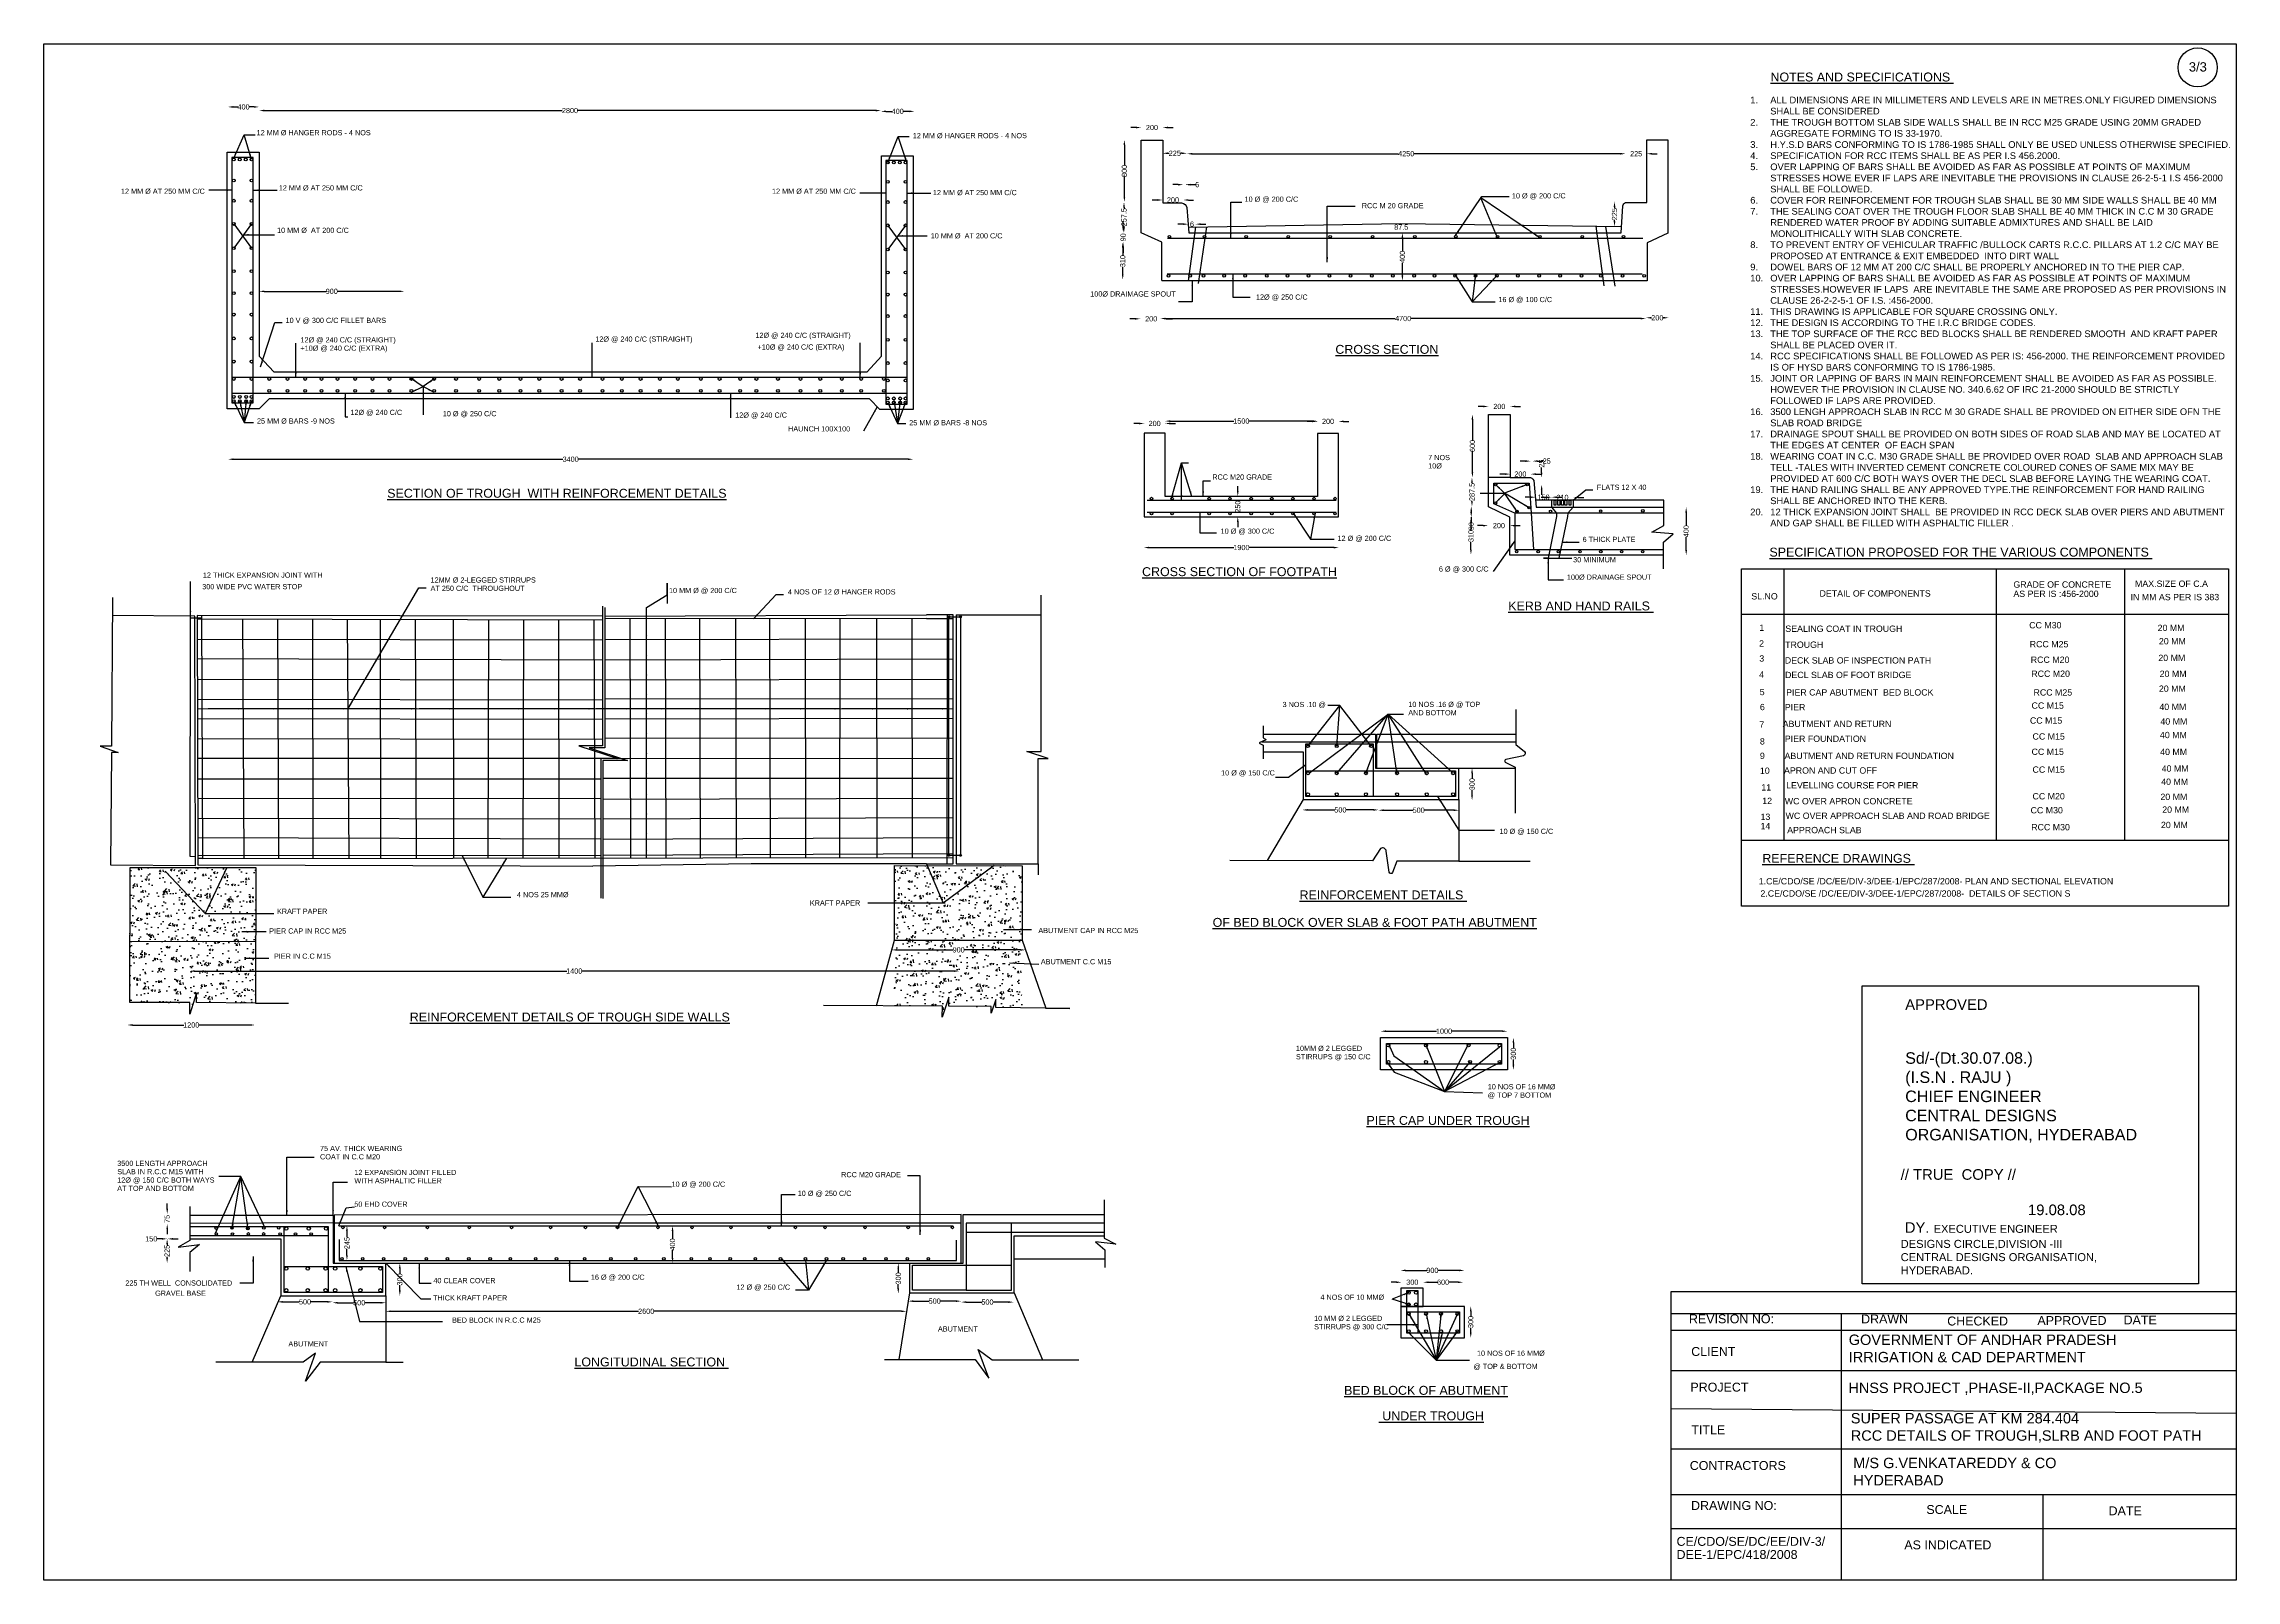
# Model space of a CAD drawing. Header units: millimetres. Extents: x 2326838 to 2622259, y 44388336 to 44595376.
import ezdxf

# ---------------------------------------------------------------- set-up
doc = ezdxf.new("R2010")
doc.units = ezdxf.units.MM
doc.header["$MEASUREMENT"] = 0
for name, color, linetype in [('DIMENSION', 7, 'Continuous'), ('DRAWING', 2, 'Continuous'), ('REF', 7, 'Continuous'), ('TEXT', 7, 'Continuous')]:
    doc.layers.add(name, color=color, linetype=linetype)
doc.styles.get("Standard").update_dxf_attribs({"font": 'arial.ttf', "height": 700})
doc.dimstyles.get("Standard").update_dxf_attribs({"dimtxt": 700, "dimasz": 700, "dimexe": 0.18, "dimexo": 0.0625, "dimgap": 0.09, "dimtad": 0, "dimdec": 0, "dimzin": 0, "dimdsep": 46, "dimtxsty": 'Standard', "dimcen": 0.09, "dimse1": 1, "dimse2": 1, "dimadec": 0, "dimazin": 0, "dimtfac": 1, "dimtdec": 0, "dimtofl": 0, "dimtmove": 0, "dimatfit": 3, "dimfxl": 1, "dimtolj": 1, "dimtzin": 0, "dimarcsym": 0})

# ---------------------------------------------------------------- blocks, each defined once
blk = doc.blocks.new('*D53')
at = {"layer": 'Defpoints', "color": 0, "transparency": 16777216}
for p in [(2351650, 44586872), (2351650, 44586730), (2355848, 44586730)]:
    blk.add_point(p, dxfattribs=at)
at = {"layer": 'DIMENSION', "color": 0, "lineweight": -2, "transparency": 16777216}
for p, q in [((2352350, 44586872), (2352963, 44586872)), ((2355148, 44586872), (2354535, 44586872))]:
    blk.add_line(p, q, dxfattribs=at)
at = {"layer": 'DIMENSION', "color": 0, "transparency": 16777216}
for points in [[(2352350, 44586989), (2352350, 44586756), (2351650, 44586872)], [(2355148, 44586989), (2355148, 44586756), (2355848, 44586872)]]:
    blk.add_solid(points, dxfattribs=at)
at = {"layer": 'DIMENSION', "color": 0, "transparency": 16777216, "insert": (2353749, 44586872), "char_height": 700, "attachment_point": 5}
blk.add_mtext('\\A1;400', dxfattribs=at)
blk = doc.blocks.new('*D54')
at = {"layer": 'Defpoints', "color": 0, "transparency": 16777216}
for p in [(2355848, 44586872), (2439631, 44586384), (2439631, 44586348)]:
    blk.add_point(p, dxfattribs=at)
at = {"layer": 'DIMENSION', "color": 0, "lineweight": -2, "transparency": 16777216}
for p, q in [((2356548, 44586384), (2396689, 44586384)), ((2438931, 44586384), (2398789, 44586384))]:
    blk.add_line(p, q, dxfattribs=at)
at = {"layer": 'DIMENSION', "color": 0, "transparency": 16777216}
for points in [[(2356548, 44586501), (2356548, 44586268), (2355848, 44586384)], [(2438931, 44586501), (2438931, 44586268), (2439631, 44586384)]]:
    blk.add_solid(points, dxfattribs=at)
at = {"layer": 'DIMENSION', "color": 0, "transparency": 16777216, "insert": (2397739, 44586384), "char_height": 700, "attachment_point": 5}
blk.add_mtext('\\A1;2800', dxfattribs=at)
blk = doc.blocks.new('*D55')
at = {"layer": 'Defpoints', "color": 0, "transparency": 16777216}
for p in [(2439631, 44586348), (2444158, 44586348), (2444158, 44586275)]:
    blk.add_point(p, dxfattribs=at)
at = {"layer": 'DIMENSION', "color": 0, "lineweight": -2, "transparency": 16777216}
for p, q in [((2440331, 44586275), (2441108, 44586275)), ((2443458, 44586275), (2442681, 44586275))]:
    blk.add_line(p, q, dxfattribs=at)
at = {"layer": 'DIMENSION', "color": 0, "transparency": 16777216}
for points in [[(2440331, 44586392), (2440331, 44586158), (2439631, 44586275)], [(2443458, 44586392), (2443458, 44586158), (2444158, 44586275)]]:
    blk.add_solid(points, dxfattribs=at)
at = {"layer": 'DIMENSION', "color": 0, "transparency": 16777216, "insert": (2441894, 44586275), "char_height": 700, "attachment_point": 5}
blk.add_mtext('\\A1;400', dxfattribs=at)
blk = doc.blocks.new('*D56')
at = {"layer": 'Defpoints', "color": 0, "transparency": 16777216}
for p in [(2351682, 44539394), (2351682, 44539351), (2443980, 44539351)]:
    blk.add_point(p, dxfattribs=at)
at = {"layer": 'DIMENSION', "color": 0, "lineweight": -2, "transparency": 16777216}
for p, q in [((2352382, 44539394), (2396788, 44539394)), ((2443280, 44539394), (2398875, 44539394))]:
    blk.add_line(p, q, dxfattribs=at)
at = {"layer": 'DIMENSION', "color": 0, "transparency": 16777216}
for points in [[(2352382, 44539511), (2352382, 44539278), (2351682, 44539394)], [(2443280, 44539511), (2443280, 44539278), (2443980, 44539394)]]:
    blk.add_solid(points, dxfattribs=at)
at = {"layer": 'DIMENSION', "color": 0, "transparency": 16777216, "insert": (2397831, 44539394), "char_height": 700, "attachment_point": 5}
blk.add_mtext('\\A1;3400', dxfattribs=at)
blk = doc.blocks.new('*D57')
at = {"layer": 'Defpoints', "color": 0, "transparency": 16777216}
for p in [(2355850, 44562021), (2355850, 44562021), (2375420, 44562021)]:
    blk.add_point(p, dxfattribs=at)
at = {"layer": 'DIMENSION', "color": 0, "lineweight": -2, "transparency": 16777216}
for p, q in [((2356550, 44562021), (2364863, 44562021)), ((2374720, 44562021), (2366407, 44562021))]:
    blk.add_line(p, q, dxfattribs=at)
at = {"layer": 'DIMENSION', "color": 0, "transparency": 16777216}
for points in [[(2356550, 44562138), (2356550, 44561905), (2355850, 44562021)], [(2374720, 44562138), (2374720, 44561905), (2375420, 44562021)]]:
    blk.add_solid(points, dxfattribs=at)
at = {"layer": 'DIMENSION', "color": 0, "transparency": 16777216, "insert": (2365635, 44562021), "char_height": 700, "attachment_point": 5}
blk.add_mtext('\\A1;900', dxfattribs=at)
blk = doc.blocks.new('*D58')
at = {"layer": 'Defpoints', "color": 0, "transparency": 16777216}
for p in [(2472220, 44568620), (2472220, 44563575), (2472220, 44563575)]:
    blk.add_point(p, dxfattribs=at)
at = {"layer": 'DIMENSION', "color": 0, "lineweight": -2, "transparency": 16777216}
for p, q in [((2472220, 44567920), (2472220, 44566869)), ((2472220, 44564275), (2472220, 44565325))]:
    blk.add_line(p, q, dxfattribs=at)
at = {"layer": 'DIMENSION', "color": 0, "transparency": 16777216}
for points in [[(2472103, 44567920), (2472336, 44567920), (2472220, 44568620)], [(2472103, 44564275), (2472336, 44564275), (2472220, 44563575)]]:
    blk.add_solid(points, dxfattribs=at)
at = {"layer": 'DIMENSION', "color": 0, "transparency": 16777216, "insert": (2472220, 44566097), "char_height": 700, "attachment_point": 5, "rotation": 90}
blk.add_mtext('\\A1;310', dxfattribs=at)
blk = doc.blocks.new('*D59')
at = {"layer": 'Defpoints', "color": 0, "transparency": 16777216}
for p in [(2472220, 44568620), (2472238, 44569980), (2472278, 44568620)]:
    blk.add_point(p, dxfattribs=at)
at = {"layer": 'DIMENSION', "color": 0, "lineweight": -2, "transparency": 16777216}
for p, q in [((2472278, 44570680), (2472278, 44571380)), ((2472278, 44567920), (2472278, 44567220))]:
    blk.add_line(p, q, dxfattribs=at)
at = {"layer": 'DIMENSION', "color": 0, "transparency": 16777216}
for points in [[(2472161, 44570680), (2472395, 44570680), (2472278, 44569980)], [(2472161, 44567920), (2472395, 44567920), (2472278, 44568620)]]:
    blk.add_solid(points, dxfattribs=at)
at = {"layer": 'DIMENSION', "color": 0, "transparency": 16777216, "insert": (2472278, 44569300), "char_height": 700, "attachment_point": 5, "rotation": 90}
blk.add_mtext('\\A1;90', dxfattribs=at)
blk = doc.blocks.new('*D60')
at = {"layer": 'Defpoints', "color": 0, "transparency": 16777216}
for p in [(2472238, 44574055), (2472394, 44574055), (2472238, 44569980)]:
    blk.add_point(p, dxfattribs=at)
at = {"layer": 'DIMENSION', "color": 0, "lineweight": -2, "transparency": 16777216}
for p, q in [((2472394, 44573355), (2472394, 44573207)), ((2472394, 44570680), (2472394, 44570828))]:
    blk.add_line(p, q, dxfattribs=at)
at = {"layer": 'DIMENSION', "color": 0, "transparency": 16777216}
for points in [[(2472277, 44573355), (2472510, 44573355), (2472394, 44574055)], [(2472277, 44570680), (2472510, 44570680), (2472394, 44569980)]]:
    blk.add_solid(points, dxfattribs=at)
at = {"layer": 'DIMENSION', "color": 0, "transparency": 16777216, "insert": (2472394, 44572018), "char_height": 700, "attachment_point": 5, "rotation": 90}
blk.add_mtext('\\A1;257.5', dxfattribs=at)
blk = doc.blocks.new('*D61')
at = {"layer": 'Defpoints', "color": 0, "transparency": 16777216}
for p in [(2472394, 44582442), (2472443, 44582442), (2472394, 44574055)]:
    blk.add_point(p, dxfattribs=at)
at = {"layer": 'DIMENSION', "color": 0, "lineweight": -2, "transparency": 16777216}
for p, q in [((2472443, 44581742), (2472443, 44579021)), ((2472443, 44574755), (2472443, 44577476))]:
    blk.add_line(p, q, dxfattribs=at)
at = {"layer": 'DIMENSION', "color": 0, "transparency": 16777216}
for points in [[(2472326, 44581742), (2472559, 44581742), (2472443, 44582442)], [(2472326, 44574755), (2472559, 44574755), (2472443, 44574055)]]:
    blk.add_solid(points, dxfattribs=at)
at = {"layer": 'DIMENSION', "color": 0, "transparency": 16777216, "insert": (2472443, 44578249), "char_height": 700, "attachment_point": 5, "rotation": 90}
blk.add_mtext('\\A1;800', dxfattribs=at)
blk = doc.blocks.new('*D62')
at = {"layer": 'Defpoints', "color": 0, "transparency": 16777216}
for p in [(2474713, 44584097), (2474713, 44582410), (2477605, 44582410)]:
    blk.add_point(p, dxfattribs=at)
at = {"layer": 'DIMENSION', "color": 0, "lineweight": -2, "transparency": 16777216}
for p, q in [((2474013, 44584097), (2473313, 44584097)), ((2478305, 44584097), (2479005, 44584097))]:
    blk.add_line(p, q, dxfattribs=at)
at = {"layer": 'DIMENSION', "color": 0, "transparency": 16777216}
for points in [[(2474013, 44584214), (2474013, 44583980), (2474713, 44584097)], [(2478305, 44584214), (2478305, 44583980), (2477605, 44584097)]]:
    blk.add_solid(points, dxfattribs=at)
at = {"layer": 'DIMENSION', "color": 0, "transparency": 16777216, "insert": (2476159, 44584097), "char_height": 700, "attachment_point": 5}
blk.add_mtext('\\A1;200', dxfattribs=at)
blk = doc.blocks.new('*D63')
at = {"layer": 'Defpoints', "color": 0, "transparency": 16777216}
for p in [(2477605, 44580625), (2477605, 44580625), (2480884, 44580625)]:
    blk.add_point(p, dxfattribs=at)
at = {"layer": 'DIMENSION', "color": 0, "lineweight": -2, "transparency": 16777216}
for p, q in [((2478305, 44580625), (2478462, 44580625)), ((2480184, 44580625), (2480026, 44580625))]:
    blk.add_line(p, q, dxfattribs=at)
at = {"layer": 'DIMENSION', "color": 0, "transparency": 16777216}
for points in [[(2478305, 44580742), (2478305, 44580508), (2477605, 44580625)], [(2480184, 44580742), (2480184, 44580508), (2480884, 44580625)]]:
    blk.add_solid(points, dxfattribs=at)
at = {"layer": 'DIMENSION', "color": 0, "transparency": 16777216, "insert": (2479244, 44580625), "char_height": 700, "attachment_point": 5}
blk.add_mtext('\\A1;225', dxfattribs=at)
blk = doc.blocks.new('*D64')
at = {"layer": 'Defpoints', "color": 0, "transparency": 16777216}
for p in [(2480884, 44580625), (2539963, 44580625), (2539963, 44580563)]:
    blk.add_point(p, dxfattribs=at)
at = {"layer": 'DIMENSION', "color": 0, "lineweight": -2, "transparency": 16777216}
for p, q in [((2481584, 44580563), (2509365, 44580563)), ((2539263, 44580563), (2511482, 44580563))]:
    blk.add_line(p, q, dxfattribs=at)
at = {"layer": 'DIMENSION', "color": 0, "transparency": 16777216}
for points in [[(2481584, 44580679), (2481584, 44580446), (2480884, 44580563)], [(2539263, 44580679), (2539263, 44580446), (2539963, 44580563)]]:
    blk.add_solid(points, dxfattribs=at)
at = {"layer": 'DIMENSION', "color": 0, "transparency": 16777216, "insert": (2510424, 44580563), "char_height": 700, "attachment_point": 5}
blk.add_mtext('\\A1;4250', dxfattribs=at)
blk = doc.blocks.new('*D65')
at = {"layer": 'Defpoints', "color": 0, "transparency": 16777216}
for p in [(2539963, 44580625), (2542849, 44580625), (2542849, 44580562)]:
    blk.add_point(p, dxfattribs=at)
at = {"layer": 'DIMENSION', "color": 0, "lineweight": -2, "transparency": 16777216}
for p, q in [((2539263, 44580562), (2538563, 44580562)), ((2543549, 44580562), (2544249, 44580562))]:
    blk.add_line(p, q, dxfattribs=at)
at = {"layer": 'DIMENSION', "color": 0, "transparency": 16777216}
for points in [[(2539263, 44580679), (2539263, 44580445), (2539963, 44580562)], [(2543549, 44580679), (2543549, 44580445), (2542849, 44580562)]]:
    blk.add_solid(points, dxfattribs=at)
at = {"layer": 'DIMENSION', "color": 0, "transparency": 16777216, "insert": (2541406, 44580562), "char_height": 700, "attachment_point": 5}
blk.add_mtext('\\A1;225', dxfattribs=at)
blk = doc.blocks.new('*D66')
at = {"layer": 'Defpoints', "color": 0, "transparency": 16777216}
for p in [(2538490, 44574102), (2538504, 44574102), (2538504, 44570762)]:
    blk.add_point(p, dxfattribs=at)
at = {"layer": 'DIMENSION', "color": 0, "lineweight": -2, "transparency": 16777216}
for p, q in [((2538490, 44573402), (2538490, 44573214)), ((2538490, 44571462), (2538490, 44571650))]:
    blk.add_line(p, q, dxfattribs=at)
at = {"layer": 'DIMENSION', "color": 0, "transparency": 16777216}
for points in [[(2538374, 44573402), (2538607, 44573402), (2538490, 44574102)], [(2538374, 44571462), (2538607, 44571462), (2538490, 44570762)]]:
    blk.add_solid(points, dxfattribs=at)
at = {"layer": 'DIMENSION', "color": 0, "transparency": 16777216, "insert": (2538490, 44572432), "char_height": 700, "attachment_point": 5, "rotation": 90}
blk.add_mtext('\\A1;225', dxfattribs=at)
blk = doc.blocks.new('*D67')
at = {"layer": 'Defpoints', "color": 0, "transparency": 16777216}
for p in [(2509909, 44569897), (2509909, 44563443), (2509909, 44563443)]:
    blk.add_point(p, dxfattribs=at)
at = {"layer": 'DIMENSION', "color": 0, "lineweight": -2, "transparency": 16777216}
for p, q in [((2509909, 44569197), (2509909, 44567456)), ((2509909, 44564143), (2509909, 44565883))]:
    blk.add_line(p, q, dxfattribs=at)
at = {"layer": 'DIMENSION', "color": 0, "transparency": 16777216}
for points in [[(2509792, 44569197), (2510026, 44569197), (2509909, 44569897)], [(2509792, 44564143), (2510026, 44564143), (2509909, 44563443)]]:
    blk.add_solid(points, dxfattribs=at)
at = {"layer": 'DIMENSION', "color": 0, "transparency": 16777216, "insert": (2509909, 44566670), "char_height": 700, "attachment_point": 5, "rotation": 90}
blk.add_mtext('\\A1;400', dxfattribs=at)
blk = doc.blocks.new('*D68')
at = {"layer": 'Defpoints', "color": 0, "transparency": 16777216}
for p in [(2477605, 44574331), (2477605, 44573966), (2480380, 44573887)]:
    blk.add_point(p, dxfattribs=at)
at = {"layer": 'DIMENSION', "color": 0, "lineweight": -2, "transparency": 16777216}
for p, q in [((2476905, 44574331), (2476205, 44574331)), ((2481080, 44574331), (2481780, 44574331))]:
    blk.add_line(p, q, dxfattribs=at)
at = {"layer": 'DIMENSION', "color": 0, "transparency": 16777216}
for points in [[(2476905, 44574448), (2476905, 44574214), (2477605, 44574331)], [(2481080, 44574448), (2481080, 44574214), (2480380, 44574331)]]:
    blk.add_solid(points, dxfattribs=at)
at = {"layer": 'DIMENSION', "color": 0, "transparency": 16777216, "insert": (2478992, 44574331), "char_height": 700, "attachment_point": 5}
blk.add_mtext('\\A1;200', dxfattribs=at)
blk = doc.blocks.new('*D69')
at = {"layer": 'Defpoints', "color": 0, "transparency": 16777216}
for p in [(2480617, 44576398), (2480380, 44573887), (2480617, 44573747)]:
    blk.add_point(p, dxfattribs=at)
at = {"layer": 'DIMENSION', "color": 0, "lineweight": -2, "transparency": 16777216}
for p, q in [((2479680, 44576398), (2478980, 44576398)), ((2481317, 44576398), (2482017, 44576398))]:
    blk.add_line(p, q, dxfattribs=at)
at = {"layer": 'DIMENSION', "color": 0, "transparency": 16777216}
for points in [[(2479680, 44576515), (2479680, 44576281), (2480380, 44576398)], [(2481317, 44576515), (2481317, 44576281), (2480617, 44576398)]]:
    blk.add_solid(points, dxfattribs=at)
at = {"layer": 'DIMENSION', "color": 0, "transparency": 16777216, "insert": (2482248, 44576398), "char_height": 700, "attachment_point": 5}
blk.add_mtext('\\A1;6', dxfattribs=at)
blk = doc.blocks.new('*D70')
at = {"layer": 'Defpoints', "color": 0, "transparency": 16777216}
for p in [(2481067, 44571076), (2481067, 44570682), (2482032, 44570697)]:
    blk.add_point(p, dxfattribs=at)
at = {"layer": 'DIMENSION', "color": 0, "lineweight": -2, "transparency": 16777216}
for p, q in [((2480367, 44571076), (2479667, 44571076)), ((2482732, 44571076), (2483432, 44571076))]:
    blk.add_line(p, q, dxfattribs=at)
at = {"layer": 'DIMENSION', "color": 0, "transparency": 16777216}
for points in [[(2480367, 44571192), (2480367, 44570959), (2481067, 44571076)], [(2482732, 44571192), (2482732, 44570959), (2482032, 44571076)]]:
    blk.add_solid(points, dxfattribs=at)
at = {"layer": 'DIMENSION', "color": 0, "transparency": 16777216, "insert": (2481550, 44571076), "char_height": 700, "attachment_point": 5}
blk.add_mtext('\\A1;6', dxfattribs=at)
blk = doc.blocks.new('*D71')
at = {"layer": 'Defpoints', "color": 0, "transparency": 16777216}
for p in [(2474593, 44558317), (2474593, 44558317), (2477515, 44558317)]:
    blk.add_point(p, dxfattribs=at)
at = {"layer": 'DIMENSION', "color": 0, "lineweight": -2, "transparency": 16777216}
for p, q in [((2473893, 44558317), (2473193, 44558317)), ((2478215, 44558317), (2478915, 44558317))]:
    blk.add_line(p, q, dxfattribs=at)
at = {"layer": 'DIMENSION', "color": 0, "transparency": 16777216}
for points in [[(2473893, 44558434), (2473893, 44558200), (2474593, 44558317)], [(2478215, 44558434), (2478215, 44558200), (2477515, 44558317)]]:
    blk.add_solid(points, dxfattribs=at)
at = {"layer": 'DIMENSION', "color": 0, "transparency": 16777216, "insert": (2476054, 44558317), "char_height": 700, "attachment_point": 5}
blk.add_mtext('\\A1;200', dxfattribs=at)
blk = doc.blocks.new('*D72')
at = {"layer": 'Defpoints', "color": 0, "transparency": 16777216}
for p in [(2477282, 44558423), (2542736, 44558423), (2542736, 44558356)]:
    blk.add_point(p, dxfattribs=at)
at = {"layer": 'DIMENSION', "color": 0, "lineweight": -2, "transparency": 16777216}
for p, q in [((2477982, 44558356), (2508951, 44558356)), ((2542036, 44558356), (2511067, 44558356))]:
    blk.add_line(p, q, dxfattribs=at)
at = {"layer": 'DIMENSION', "color": 0, "transparency": 16777216}
for points in [[(2477982, 44558472), (2477982, 44558239), (2477282, 44558356)], [(2542036, 44558472), (2542036, 44558239), (2542736, 44558356)]]:
    blk.add_solid(points, dxfattribs=at)
at = {"layer": 'DIMENSION', "color": 0, "transparency": 16777216, "insert": (2510009, 44558356), "char_height": 700, "attachment_point": 5}
blk.add_mtext('\\A1;4700', dxfattribs=at)
blk = doc.blocks.new('*D73')
at = {"layer": 'Defpoints', "color": 0, "transparency": 16777216}
for p in [(2542736, 44558356), (2545784, 44558457), (2545784, 44558356)]:
    blk.add_point(p, dxfattribs=at)
at = {"layer": 'DIMENSION', "color": 0, "lineweight": -2, "transparency": 16777216}
for p, q in [((2543436, 44558457), (2543482, 44558457)), ((2545084, 44558457), (2545038, 44558457))]:
    blk.add_line(p, q, dxfattribs=at)
at = {"layer": 'DIMENSION', "color": 0, "transparency": 16777216}
for points in [[(2543436, 44558574), (2543436, 44558340), (2542736, 44558457)], [(2545084, 44558574), (2545084, 44558340), (2545784, 44558457)]]:
    blk.add_solid(points, dxfattribs=at)
at = {"layer": 'DIMENSION', "color": 0, "transparency": 16777216, "insert": (2544260, 44558457), "char_height": 700, "attachment_point": 5}
blk.add_mtext('\\A1;200', dxfattribs=at)
blk = doc.blocks.new('*D74')
at = {"layer": 'Defpoints', "color": 0, "transparency": 16777216}
for p in [(2524429, 44546505), (2521510, 44545420), (2524429, 44545420)]:
    blk.add_point(p, dxfattribs=at)
at = {"layer": 'DIMENSION', "color": 0, "lineweight": -2, "transparency": 16777216}
for p, q in [((2520810, 44546505), (2520110, 44546505)), ((2525129, 44546505), (2525829, 44546505))]:
    blk.add_line(p, q, dxfattribs=at)
at = {"layer": 'DIMENSION', "color": 0, "transparency": 16777216}
for points in [[(2520810, 44546621), (2520810, 44546388), (2521510, 44546505)], [(2525129, 44546621), (2525129, 44546388), (2524429, 44546505)]]:
    blk.add_solid(points, dxfattribs=at)
at = {"layer": 'DIMENSION', "color": 0, "transparency": 16777216, "insert": (2522970, 44546505), "char_height": 700, "attachment_point": 5}
blk.add_mtext('\\A1;200', dxfattribs=at)
blk = doc.blocks.new('*D75')
at = {"layer": 'Defpoints', "color": 0, "transparency": 16777216}
for p in [(2521510, 44545420), (2519344, 44536943), (2521510, 44536943)]:
    blk.add_point(p, dxfattribs=at)
at = {"layer": 'DIMENSION', "color": 0, "lineweight": -2, "transparency": 16777216}
for p, q in [((2519344, 44544720), (2519344, 44541956)), ((2519344, 44537643), (2519344, 44540408))]:
    blk.add_line(p, q, dxfattribs=at)
at = {"layer": 'DIMENSION', "color": 0, "transparency": 16777216}
for points in [[(2519227, 44544720), (2519461, 44544720), (2519344, 44545420)], [(2519227, 44537643), (2519461, 44537643), (2519344, 44536943)]]:
    blk.add_solid(points, dxfattribs=at)
at = {"layer": 'DIMENSION', "color": 0, "transparency": 16777216, "insert": (2519344, 44541182), "char_height": 700, "attachment_point": 5, "rotation": 90}
blk.add_mtext('\\A1;600', dxfattribs=at)
blk = doc.blocks.new('*D76')
at = {"layer": 'Defpoints', "color": 0, "transparency": 16777216}
for p in [(2519344, 44536943), (2519285, 44533034), (2519344, 44533034)]:
    blk.add_point(p, dxfattribs=at)
at = {"layer": 'DIMENSION', "color": 0, "lineweight": -2, "transparency": 16777216}
for p, q in [((2519285, 44536243), (2519285, 44536178)), ((2519285, 44533734), (2519285, 44533799))]:
    blk.add_line(p, q, dxfattribs=at)
at = {"layer": 'DIMENSION', "color": 0, "transparency": 16777216}
for points in [[(2519168, 44536243), (2519401, 44536243), (2519285, 44536943)], [(2519168, 44533734), (2519401, 44533734), (2519285, 44533034)]]:
    blk.add_solid(points, dxfattribs=at)
at = {"layer": 'DIMENSION', "color": 0, "transparency": 16777216, "insert": (2519285, 44534989), "char_height": 700, "attachment_point": 5, "rotation": 90}
blk.add_mtext('\\A1;287.5', dxfattribs=at)
blk = doc.blocks.new('*D77')
at = {"layer": 'Defpoints', "color": 0, "transparency": 16777216}
for p in [(2519280, 44533063), (2519184, 44531573), (2519280, 44531573)]:
    blk.add_point(p, dxfattribs=at)
at = {"layer": 'DIMENSION', "color": 0, "lineweight": -2, "transparency": 16777216}
for p, q in [((2519184, 44532363), (2519184, 44532273)), ((2519184, 44531573), (2519184, 44530873))]:
    blk.add_line(p, q, dxfattribs=at)
at = {"layer": 'DIMENSION', "color": 0, "transparency": 16777216}
for points in [[(2519067, 44532363), (2519300, 44532363), (2519184, 44533063)], [(2519067, 44532273), (2519300, 44532273), (2519184, 44531573)]]:
    blk.add_solid(points, dxfattribs=at)
at = {"layer": 'DIMENSION', "color": 0, "transparency": 16777216, "insert": (2519184, 44530372), "char_height": 700, "attachment_point": 5, "rotation": 90}
blk.add_mtext('\\A1;90', dxfattribs=at)
blk = doc.blocks.new('*D78')
at = {"layer": 'Defpoints', "color": 0, "transparency": 16777216}
for p in [(2519184, 44531573), (2519143, 44526527), (2519184, 44526527)]:
    blk.add_point(p, dxfattribs=at)
at = {"layer": 'DIMENSION', "color": 0, "lineweight": -2, "transparency": 16777216}
for p, q in [((2519143, 44530873), (2519143, 44529822)), ((2519143, 44527227), (2519143, 44528278))]:
    blk.add_line(p, q, dxfattribs=at)
at = {"layer": 'DIMENSION', "color": 0, "transparency": 16777216}
for points in [[(2519026, 44530873), (2519260, 44530873), (2519143, 44531573)], [(2519026, 44527227), (2519260, 44527227), (2519143, 44526527)]]:
    blk.add_solid(points, dxfattribs=at)
at = {"layer": 'DIMENSION', "color": 0, "transparency": 16777216, "insert": (2519143, 44529050), "char_height": 700, "attachment_point": 5, "rotation": 90}
blk.add_mtext('\\A1;310', dxfattribs=at)
blk = doc.blocks.new('*D79')
at = {"layer": 'Defpoints', "color": 0, "transparency": 16777216}
for p in [(2521448, 44530489), (2521448, 44530448), (2524375, 44530489)]:
    blk.add_point(p, dxfattribs=at)
at = {"layer": 'DIMENSION', "color": 0, "lineweight": -2, "transparency": 16777216}
for p, q in [((2520748, 44530448), (2520048, 44530448)), ((2525075, 44530448), (2525775, 44530448))]:
    blk.add_line(p, q, dxfattribs=at)
at = {"layer": 'DIMENSION', "color": 0, "transparency": 16777216}
for points in [[(2520748, 44530564), (2520748, 44530331), (2521448, 44530448)], [(2525075, 44530564), (2525075, 44530331), (2524375, 44530448)]]:
    blk.add_solid(points, dxfattribs=at)
at = {"layer": 'DIMENSION', "color": 0, "transparency": 16777216, "insert": (2522911, 44530448), "char_height": 700, "attachment_point": 5}
blk.add_mtext('\\A1;200', dxfattribs=at)
blk = doc.blocks.new('*D80')
at = {"layer": 'Defpoints', "color": 0, "transparency": 16777216}
for p in [(2524429, 44537393), (2524429, 44536943), (2527189, 44536914)]:
    blk.add_point(p, dxfattribs=at)
at = {"layer": 'DIMENSION', "color": 0, "lineweight": -2, "transparency": 16777216}
for p, q in [((2523729, 44537393), (2523029, 44537393)), ((2527889, 44537393), (2528589, 44537393))]:
    blk.add_line(p, q, dxfattribs=at)
at = {"layer": 'DIMENSION', "color": 0, "transparency": 16777216}
for points in [[(2523729, 44537510), (2523729, 44537276), (2524429, 44537393)], [(2527889, 44537510), (2527889, 44537276), (2527189, 44537393)]]:
    blk.add_solid(points, dxfattribs=at)
at = {"layer": 'DIMENSION', "color": 0, "transparency": 16777216, "insert": (2525809, 44537393), "char_height": 700, "attachment_point": 5}
blk.add_mtext('\\A1;200', dxfattribs=at)
blk = doc.blocks.new('*D81')
at = {"layer": 'Defpoints', "color": 0, "transparency": 16777216}
for p in [(2527445, 44539144), (2527189, 44536914), (2527445, 44536762)]:
    blk.add_point(p, dxfattribs=at)
at = {"layer": 'DIMENSION', "color": 0, "lineweight": -2, "transparency": 16777216}
for p, q in [((2526489, 44539144), (2525789, 44539144)), ((2528145, 44539144), (2528845, 44539144))]:
    blk.add_line(p, q, dxfattribs=at)
at = {"layer": 'DIMENSION', "color": 0, "transparency": 16777216}
for points in [[(2526489, 44539261), (2526489, 44539028), (2527189, 44539144)], [(2528145, 44539261), (2528145, 44539028), (2527445, 44539144)]]:
    blk.add_solid(points, dxfattribs=at)
at = {"layer": 'DIMENSION', "color": 0, "transparency": 16777216, "insert": (2529355, 44539144), "char_height": 700, "attachment_point": 5}
blk.add_mtext('\\A1;25', dxfattribs=at)
blk = doc.blocks.new('*D82')
at = {"layer": 'Defpoints', "color": 0, "transparency": 16777216}
for p in [(2528667, 44536901), (2528783, 44536901), (2528783, 44535989)]:
    blk.add_point(p, dxfattribs=at)
at = {"layer": 'DIMENSION', "color": 0, "lineweight": -2, "transparency": 16777216}
for p, q in [((2528667, 44537601), (2528667, 44538301)), ((2528667, 44535289), (2528667, 44534589))]:
    blk.add_line(p, q, dxfattribs=at)
at = {"layer": 'DIMENSION', "color": 0, "transparency": 16777216}
for points in [[(2528551, 44537601), (2528784, 44537601), (2528667, 44536901)], [(2528551, 44535289), (2528784, 44535289), (2528667, 44535989)]]:
    blk.add_solid(points, dxfattribs=at)
at = {"layer": 'DIMENSION', "color": 0, "transparency": 16777216, "insert": (2528667, 44538811), "char_height": 700, "attachment_point": 5, "rotation": 90}
blk.add_mtext('\\A1;25', dxfattribs=at)
blk = doc.blocks.new('*D83')
at = {"layer": 'Defpoints', "color": 0, "transparency": 16777216}
for p in [(2527841, 44534280), (2527841, 44533890), (2530014, 44533890)]:
    blk.add_point(p, dxfattribs=at)
at = {"layer": 'DIMENSION', "color": 0, "lineweight": -2, "transparency": 16777216}
for p, q in [((2527141, 44534280), (2526441, 44534280)), ((2530714, 44534280), (2531414, 44534280))]:
    blk.add_line(p, q, dxfattribs=at)
at = {"layer": 'DIMENSION', "color": 0, "transparency": 16777216}
for points in [[(2527141, 44534396), (2527141, 44534163), (2527841, 44534280)], [(2530714, 44534396), (2530714, 44534163), (2530014, 44534280)]]:
    blk.add_solid(points, dxfattribs=at)
at = {"layer": 'DIMENSION', "color": 0, "transparency": 16777216, "insert": (2528927, 44534280), "char_height": 700, "attachment_point": 5}
blk.add_mtext('\\A1;150', dxfattribs=at)
blk = doc.blocks.new('*D84')
at = {"layer": 'Defpoints', "color": 0, "transparency": 16777216}
for p in [(2530014, 44533890), (2532937, 44534244), (2532937, 44533890)]:
    blk.add_point(p, dxfattribs=at)
at = {"layer": 'DIMENSION', "color": 0, "lineweight": -2, "transparency": 16777216}
for p, q in [((2529314, 44534244), (2528614, 44534244)), ((2533637, 44534244), (2534337, 44534244))]:
    blk.add_line(p, q, dxfattribs=at)
at = {"layer": 'DIMENSION', "color": 0, "transparency": 16777216}
for points in [[(2529314, 44534361), (2529314, 44534127), (2530014, 44534244)], [(2533637, 44534361), (2533637, 44534127), (2532937, 44534244)]]:
    blk.add_solid(points, dxfattribs=at)
at = {"layer": 'DIMENSION', "color": 0, "transparency": 16777216, "insert": (2531475, 44534244), "char_height": 700, "attachment_point": 5}
blk.add_mtext('\\A1;210', dxfattribs=at)
blk = doc.blocks.new('*D85')
at = {"layer": 'Defpoints', "color": 0, "transparency": 16777216}
for p in [(2545133, 44532915), (2545133, 44526473), (2548148, 44526473)]:
    blk.add_point(p, dxfattribs=at)
at = {"layer": 'DIMENSION', "color": 0, "lineweight": -2, "transparency": 16777216}
for p, q in [((2548148, 44532215), (2548148, 44530480)), ((2548148, 44527173), (2548148, 44528908))]:
    blk.add_line(p, q, dxfattribs=at)
at = {"layer": 'DIMENSION', "color": 0, "transparency": 16777216}
for points in [[(2548031, 44532215), (2548264, 44532215), (2548148, 44532915)], [(2548031, 44527173), (2548264, 44527173), (2548148, 44526473)]]:
    blk.add_solid(points, dxfattribs=at)
at = {"layer": 'DIMENSION', "color": 0, "transparency": 16777216, "insert": (2548148, 44529694), "char_height": 700, "attachment_point": 5, "rotation": 90}
blk.add_mtext('\\A1;400', dxfattribs=at)
blk = doc.blocks.new('*D86')
at = {"layer": 'Defpoints', "color": 0, "transparency": 16777216}
for p in [(2475072, 44527490), (2475072, 44527443), (2501362, 44527443)]:
    blk.add_point(p, dxfattribs=at)
at = {"layer": 'DIMENSION', "color": 0, "lineweight": -2, "transparency": 16777216}
for p, q in [((2475772, 44527490), (2487206, 44527490)), ((2500662, 44527490), (2489228, 44527490))]:
    blk.add_line(p, q, dxfattribs=at)
at = {"layer": 'DIMENSION', "color": 0, "transparency": 16777216}
for points in [[(2475772, 44527606), (2475772, 44527373), (2475072, 44527490)], [(2500662, 44527606), (2500662, 44527373), (2501362, 44527490)]]:
    blk.add_solid(points, dxfattribs=at)
at = {"layer": 'DIMENSION', "color": 0, "transparency": 16777216, "insert": (2488217, 44527490), "char_height": 700, "attachment_point": 5}
blk.add_mtext('\\A1;1900', dxfattribs=at)
blk = doc.blocks.new('*D87')
at = {"layer": 'Defpoints', "color": 0, "transparency": 16777216}
for p in [(2487724, 44534381), (2487724, 44534381), (2487724, 44531642)]:
    blk.add_point(p, dxfattribs=at)
at = {"layer": 'DIMENSION', "color": 0, "lineweight": -2, "transparency": 16777216}
for p, q in [((2487724, 44535081), (2487724, 44535781)), ((2487724, 44530942), (2487724, 44530242))]:
    blk.add_line(p, q, dxfattribs=at)
at = {"layer": 'DIMENSION', "color": 0, "transparency": 16777216}
for points in [[(2487607, 44535081), (2487840, 44535081), (2487724, 44534381)], [(2487607, 44530942), (2487840, 44530942), (2487724, 44531642)]]:
    blk.add_solid(points, dxfattribs=at)
at = {"layer": 'DIMENSION', "color": 0, "transparency": 16777216, "insert": (2487724, 44533012), "char_height": 700, "attachment_point": 5, "rotation": 90}
blk.add_mtext('\\A1;250', dxfattribs=at)
blk = doc.blocks.new('*D88')
at = {"layer": 'Defpoints', "color": 0, "transparency": 16777216}
for p in [(2475128, 44544212), (2475128, 44542933), (2477924, 44542928)]:
    blk.add_point(p, dxfattribs=at)
at = {"layer": 'DIMENSION', "color": 0, "lineweight": -2, "transparency": 16777216}
for p, q in [((2474428, 44544212), (2473728, 44544212)), ((2478624, 44544212), (2479324, 44544212))]:
    blk.add_line(p, q, dxfattribs=at)
at = {"layer": 'DIMENSION', "color": 0, "transparency": 16777216}
for points in [[(2474428, 44544329), (2474428, 44544096), (2475128, 44544212)], [(2478624, 44544329), (2478624, 44544096), (2477924, 44544212)]]:
    blk.add_solid(points, dxfattribs=at)
at = {"layer": 'DIMENSION', "color": 0, "transparency": 16777216, "insert": (2476526, 44544212), "char_height": 700, "attachment_point": 5}
blk.add_mtext('\\A1;200', dxfattribs=at)
blk = doc.blocks.new('*D89')
at = {"layer": 'Defpoints', "color": 0, "transparency": 16777216}
for p in [(2498482, 44544536), (2477924, 44542928), (2498482, 44542881)]:
    blk.add_point(p, dxfattribs=at)
at = {"layer": 'DIMENSION', "color": 0, "lineweight": -2, "transparency": 16777216}
for p, q in [((2478624, 44544536), (2487192, 44544536)), ((2497782, 44544536), (2489214, 44544536))]:
    blk.add_line(p, q, dxfattribs=at)
at = {"layer": 'DIMENSION', "color": 0, "transparency": 16777216}
for points in [[(2478624, 44544653), (2478624, 44544419), (2477924, 44544536)], [(2497782, 44544653), (2497782, 44544419), (2498482, 44544536)]]:
    blk.add_solid(points, dxfattribs=at)
at = {"layer": 'DIMENSION', "color": 0, "transparency": 16777216, "insert": (2488203, 44544536), "char_height": 700, "attachment_point": 5}
blk.add_mtext('\\A1;1500', dxfattribs=at)
blk = doc.blocks.new('*D90')
at = {"layer": 'Defpoints', "color": 0, "transparency": 16777216}
for p in [(2501298, 44544495), (2498482, 44542881), (2501298, 44542881)]:
    blk.add_point(p, dxfattribs=at)
at = {"layer": 'DIMENSION', "color": 0, "lineweight": -2, "transparency": 16777216}
for p, q in [((2497782, 44544495), (2497082, 44544495)), ((2501998, 44544495), (2502698, 44544495))]:
    blk.add_line(p, q, dxfattribs=at)
at = {"layer": 'DIMENSION', "color": 0, "transparency": 16777216}
for points in [[(2497782, 44544612), (2497782, 44544379), (2498482, 44544495)], [(2501998, 44544612), (2501998, 44544379), (2501298, 44544495)]]:
    blk.add_solid(points, dxfattribs=at)
at = {"layer": 'DIMENSION', "color": 0, "transparency": 16777216, "insert": (2499890, 44544495), "char_height": 700, "attachment_point": 5}
blk.add_mtext('\\A1;200', dxfattribs=at)
blk = doc.blocks.new('*D91')
at = {"layer": 'Defpoints', "color": 0, "transparency": 16777216}
for p in [(2496429, 44492175), (2506680, 44492175), (2506680, 44492135)]:
    blk.add_point(p, dxfattribs=at)
at = {"layer": 'DIMENSION', "color": 0, "lineweight": -2, "transparency": 16777216}
for p, q in [((2497129, 44492135), (2500782, 44492135)), ((2505980, 44492135), (2502327, 44492135))]:
    blk.add_line(p, q, dxfattribs=at)
at = {"layer": 'DIMENSION', "color": 0, "transparency": 16777216}
for points in [[(2497129, 44492251), (2497129, 44492018), (2496429, 44492135)], [(2505980, 44492251), (2505980, 44492018), (2506680, 44492135)]]:
    blk.add_solid(points, dxfattribs=at)
at = {"layer": 'DIMENSION', "color": 0, "transparency": 16777216, "insert": (2501554, 44492135), "char_height": 700, "attachment_point": 5}
blk.add_mtext('\\A1;500', dxfattribs=at)
blk = doc.blocks.new('*D92')
at = {"layer": 'Defpoints', "color": 0, "transparency": 16777216}
for p in [(2506680, 44492135), (2517523, 44492135), (2517523, 44492095)]:
    blk.add_point(p, dxfattribs=at)
at = {"layer": 'DIMENSION', "color": 0, "lineweight": -2, "transparency": 16777216}
for p, q in [((2507380, 44492095), (2511329, 44492095)), ((2516823, 44492095), (2512874, 44492095))]:
    blk.add_line(p, q, dxfattribs=at)
at = {"layer": 'DIMENSION', "color": 0, "transparency": 16777216}
for points in [[(2507380, 44492212), (2507380, 44491978), (2506680, 44492095)], [(2516823, 44492212), (2516823, 44491978), (2517523, 44492095)]]:
    blk.add_solid(points, dxfattribs=at)
at = {"layer": 'DIMENSION', "color": 0, "transparency": 16777216, "insert": (2512102, 44492095), "char_height": 700, "attachment_point": 5}
blk.add_mtext('\\A1;500', dxfattribs=at)
blk = doc.blocks.new('*D93')
at = {"layer": 'Defpoints', "color": 0, "transparency": 16777216}
for p in [(2519296, 44497781), (2519296, 44497781), (2519296, 44493422)]:
    blk.add_point(p, dxfattribs=at)
at = {"layer": 'DIMENSION', "color": 0, "lineweight": -2, "transparency": 16777216}
for p, q in [((2519296, 44497081), (2519296, 44496373)), ((2519296, 44494122), (2519296, 44494829))]:
    blk.add_line(p, q, dxfattribs=at)
at = {"layer": 'DIMENSION', "color": 0, "transparency": 16777216}
for points in [[(2519179, 44497081), (2519412, 44497081), (2519296, 44497781)], [(2519179, 44494122), (2519412, 44494122), (2519296, 44493422)]]:
    blk.add_solid(points, dxfattribs=at)
at = {"layer": 'DIMENSION', "color": 0, "transparency": 16777216, "insert": (2519296, 44495601), "char_height": 700, "attachment_point": 5, "rotation": 90}
blk.add_mtext('\\A1;300', dxfattribs=at)
blk = doc.blocks.new('*D94')
at = {"layer": 'Defpoints', "color": 0, "transparency": 16777216}
for p in [(2506977, 44461457), (2524060, 44462313), (2524060, 44461457)]:
    blk.add_point(p, dxfattribs=at)
at = {"layer": 'DIMENSION', "color": 0, "lineweight": -2, "transparency": 16777216}
for p, q in [((2507677, 44462313), (2514507, 44462313)), ((2523360, 44462313), (2516530, 44462313))]:
    blk.add_line(p, q, dxfattribs=at)
at = {"layer": 'DIMENSION', "color": 0, "transparency": 16777216}
for points in [[(2507677, 44462430), (2507677, 44462196), (2506977, 44462313)], [(2523360, 44462430), (2523360, 44462196), (2524060, 44462313)]]:
    blk.add_solid(points, dxfattribs=at)
at = {"layer": 'DIMENSION', "color": 0, "transparency": 16777216, "insert": (2515519, 44462313), "char_height": 700, "attachment_point": 5}
blk.add_mtext('\\A1;1000', dxfattribs=at)
blk = doc.blocks.new('*D95')
at = {"layer": 'Defpoints', "color": 0, "transparency": 16777216}
for p in [(2524060, 44461457), (2524060, 44457098), (2524864, 44457098)]:
    blk.add_point(p, dxfattribs=at)
at = {"layer": 'DIMENSION', "color": 0, "lineweight": -2, "transparency": 16777216}
for p, q in [((2524864, 44460757), (2524864, 44460049)), ((2524864, 44457798), (2524864, 44458505))]:
    blk.add_line(p, q, dxfattribs=at)
at = {"layer": 'DIMENSION', "color": 0, "transparency": 16777216}
for points in [[(2524748, 44460757), (2524981, 44460757), (2524864, 44461457)], [(2524748, 44457798), (2524981, 44457798), (2524864, 44457098)]]:
    blk.add_solid(points, dxfattribs=at)
at = {"layer": 'DIMENSION', "color": 0, "transparency": 16777216, "insert": (2524864, 44459277), "char_height": 700, "attachment_point": 5, "rotation": 90}
blk.add_mtext('\\A1;300', dxfattribs=at)
blk = doc.blocks.new('*D96')
at = {"layer": 'Defpoints', "color": 0, "transparency": 16777216}
for p in [(2441111, 44473275), (2459104, 44473271), (2459104, 44473271)]:
    blk.add_point(p, dxfattribs=at)
at = {"layer": 'DIMENSION', "color": 0, "lineweight": -2, "transparency": 16777216}
for p, q in [((2441811, 44473271), (2449336, 44473271)), ((2458404, 44473271), (2450880, 44473271))]:
    blk.add_line(p, q, dxfattribs=at)
at = {"layer": 'DIMENSION', "color": 0, "transparency": 16777216}
for points in [[(2441811, 44473388), (2441811, 44473154), (2441111, 44473271)], [(2458404, 44473388), (2458404, 44473154), (2459104, 44473271)]]:
    blk.add_solid(points, dxfattribs=at)
at = {"layer": 'DIMENSION', "color": 0, "transparency": 16777216, "insert": (2450108, 44473271), "char_height": 700, "attachment_point": 5}
blk.add_mtext('\\A1;900', dxfattribs=at)
blk = doc.blocks.new('*D97')
at = {"layer": 'Defpoints', "color": 0, "transparency": 16777216}
for p in [(2346449, 44470518), (2346449, 44470417), (2450164, 44470883)]:
    blk.add_point(p, dxfattribs=at)
at = {"layer": 'DIMENSION', "color": 0, "lineweight": -2, "transparency": 16777216}
for p, q in [((2347149, 44470417), (2397295, 44470417)), ((2449464, 44470417), (2399317, 44470417))]:
    blk.add_line(p, q, dxfattribs=at)
at = {"layer": 'DIMENSION', "color": 0, "transparency": 16777216}
for points in [[(2347149, 44470534), (2347149, 44470301), (2346449, 44470417)], [(2449464, 44470534), (2449464, 44470301), (2450164, 44470417)]]:
    blk.add_solid(points, dxfattribs=at)
at = {"layer": 'DIMENSION', "color": 0, "transparency": 16777216, "insert": (2398306, 44470417), "char_height": 700, "attachment_point": 5}
blk.add_mtext('\\A1;1400', dxfattribs=at)
blk = doc.blocks.new('*D98')
at = {"layer": 'Defpoints', "color": 0, "transparency": 16777216}
for p in [(2338093, 44463151), (2338093, 44463112), (2355298, 44463112)]:
    blk.add_point(p, dxfattribs=at)
at = {"layer": 'DIMENSION', "color": 0, "lineweight": -2, "transparency": 16777216}
for p, q in [((2338793, 44463151), (2345684, 44463151)), ((2354598, 44463151), (2347707, 44463151))]:
    blk.add_line(p, q, dxfattribs=at)
at = {"layer": 'DIMENSION', "color": 0, "transparency": 16777216}
for points in [[(2338793, 44463268), (2338793, 44463034), (2338093, 44463151)], [(2354598, 44463268), (2354598, 44463034), (2355298, 44463151)]]:
    blk.add_solid(points, dxfattribs=at)
at = {"layer": 'DIMENSION', "color": 0, "transparency": 16777216, "insert": (2346696, 44463151), "char_height": 700, "attachment_point": 5}
blk.add_mtext('\\A1;1200', dxfattribs=at)
blk = doc.blocks.new('*D99')
at = {"layer": 'Defpoints', "color": 0, "transparency": 16777216}
for p in [(2411554, 44436095), (2411554, 44436095), (2411554, 44431049)]:
    blk.add_point(p, dxfattribs=at)
at = {"layer": 'DIMENSION', "color": 0, "lineweight": -2, "transparency": 16777216}
for p, q in [((2411554, 44435395), (2411554, 44434359)), ((2411554, 44431749), (2411554, 44432786))]:
    blk.add_line(p, q, dxfattribs=at)
at = {"layer": 'DIMENSION', "color": 0, "transparency": 16777216}
for points in [[(2411437, 44435395), (2411670, 44435395), (2411554, 44436095)], [(2411437, 44431749), (2411670, 44431749), (2411554, 44431049)]]:
    blk.add_solid(points, dxfattribs=at)
at = {"layer": 'DIMENSION', "color": 0, "transparency": 16777216, "insert": (2411554, 44433572), "char_height": 700, "attachment_point": 5, "rotation": 90}
blk.add_mtext('\\A1;400', dxfattribs=at)
blk = doc.blocks.new('*D100')
at = {"layer": 'Defpoints', "color": 0, "transparency": 16777216}
for p in [(2372927, 44424437), (2443082, 44424569), (2443082, 44424540)]:
    blk.add_point(p, dxfattribs=at)
at = {"layer": 'DIMENSION', "color": 0, "lineweight": -2, "transparency": 16777216}
for p, q in [((2373627, 44424569), (2406954, 44424569)), ((2442382, 44424569), (2409054, 44424569))]:
    blk.add_line(p, q, dxfattribs=at)
at = {"layer": 'DIMENSION', "color": 0, "transparency": 16777216}
for points in [[(2373627, 44424686), (2373627, 44424452), (2372927, 44424569)], [(2442382, 44424686), (2442382, 44424452), (2443082, 44424569)]]:
    blk.add_solid(points, dxfattribs=at)
at = {"layer": 'DIMENSION', "color": 0, "transparency": 16777216, "insert": (2408004, 44424569), "char_height": 700, "attachment_point": 5}
blk.add_mtext('\\A1;2600', dxfattribs=at)
blk = doc.blocks.new('*D101')
at = {"layer": 'Defpoints', "color": 0, "transparency": 16777216}
for p in [(2441977, 44431049), (2441977, 44431049), (2441977, 44426945)]:
    blk.add_point(p, dxfattribs=at)
at = {"layer": 'DIMENSION', "color": 0, "lineweight": -2, "transparency": 16777216}
for p, q in [((2441977, 44430349), (2441977, 44429769)), ((2441977, 44427645), (2441977, 44428225))]:
    blk.add_line(p, q, dxfattribs=at)
at = {"layer": 'DIMENSION', "color": 0, "transparency": 16777216}
for points in [[(2441861, 44430349), (2442094, 44430349), (2441977, 44431049)], [(2441861, 44427645), (2442094, 44427645), (2441977, 44426945)]]:
    blk.add_solid(points, dxfattribs=at)
at = {"layer": 'DIMENSION', "color": 0, "transparency": 16777216, "insert": (2441977, 44428997), "char_height": 700, "attachment_point": 5, "rotation": 90}
blk.add_mtext('\\A1;300', dxfattribs=at)
blk = doc.blocks.new('*D102')
at = {"layer": 'Defpoints', "color": 0, "transparency": 16777216}
for p in [(2443307, 44425950), (2450462, 44425950), (2450462, 44425939)]:
    blk.add_point(p, dxfattribs=at)
at = {"layer": 'DIMENSION', "color": 0, "lineweight": -2, "transparency": 16777216}
for p, q in [((2444007, 44425939), (2446112, 44425939)), ((2449762, 44425939), (2447657, 44425939))]:
    blk.add_line(p, q, dxfattribs=at)
at = {"layer": 'DIMENSION', "color": 0, "transparency": 16777216}
for points in [[(2444007, 44426055), (2444007, 44425822), (2443307, 44425939)], [(2449762, 44426055), (2449762, 44425822), (2450462, 44425939)]]:
    blk.add_solid(points, dxfattribs=at)
at = {"layer": 'DIMENSION', "color": 0, "transparency": 16777216, "insert": (2446885, 44425939), "char_height": 700, "attachment_point": 5}
blk.add_mtext('\\A1;500', dxfattribs=at)
blk = doc.blocks.new('*D103')
at = {"layer": 'Defpoints', "color": 0, "transparency": 16777216}
for p in [(2450462, 44425939), (2457522, 44425939), (2457522, 44425809)]:
    blk.add_point(p, dxfattribs=at)
at = {"layer": 'DIMENSION', "color": 0, "lineweight": -2, "transparency": 16777216}
for p, q in [((2451162, 44425809), (2453220, 44425809)), ((2456822, 44425809), (2454764, 44425809))]:
    blk.add_line(p, q, dxfattribs=at)
at = {"layer": 'DIMENSION', "color": 0, "transparency": 16777216}
for points in [[(2451162, 44425926), (2451162, 44425692), (2450462, 44425809)], [(2456822, 44425926), (2456822, 44425692), (2457522, 44425809)]]:
    blk.add_solid(points, dxfattribs=at)
at = {"layer": 'DIMENSION', "color": 0, "transparency": 16777216, "insert": (2453992, 44425809), "char_height": 700, "attachment_point": 5}
blk.add_mtext('\\A1;500', dxfattribs=at)
blk = doc.blocks.new('*D104')
at = {"layer": 'Defpoints', "color": 0, "transparency": 16777216}
for p in [(2367683, 44436095), (2367683, 44436095), (2367683, 44431433)]:
    blk.add_point(p, dxfattribs=at)
at = {"layer": 'DIMENSION', "color": 0, "lineweight": -2, "transparency": 16777216}
for p, q in [((2367683, 44435395), (2367683, 44434546)), ((2367683, 44432133), (2367683, 44432982))]:
    blk.add_line(p, q, dxfattribs=at)
at = {"layer": 'DIMENSION', "color": 0, "transparency": 16777216}
for points in [[(2367566, 44435395), (2367799, 44435395), (2367683, 44436095)], [(2367566, 44432133), (2367799, 44432133), (2367683, 44431433)]]:
    blk.add_solid(points, dxfattribs=at)
at = {"layer": 'DIMENSION', "color": 0, "transparency": 16777216, "insert": (2367683, 44433764), "char_height": 700, "attachment_point": 5, "rotation": 90}
blk.add_mtext('\\A1;245', dxfattribs=at)
blk = doc.blocks.new('*D105')
at = {"layer": 'Defpoints', "color": 0, "transparency": 16777216}
for p in [(2374805, 44431049), (2374805, 44431049), (2374805, 44426675)]:
    blk.add_point(p, dxfattribs=at)
at = {"layer": 'DIMENSION', "color": 0, "lineweight": -2, "transparency": 16777216}
for p, q in [((2374805, 44430349), (2374805, 44429634)), ((2374805, 44427375), (2374805, 44428090))]:
    blk.add_line(p, q, dxfattribs=at)
at = {"layer": 'DIMENSION', "color": 0, "transparency": 16777216}
for points in [[(2374689, 44430349), (2374922, 44430349), (2374805, 44431049)], [(2374689, 44427375), (2374922, 44427375), (2374805, 44426675)]]:
    blk.add_solid(points, dxfattribs=at)
at = {"layer": 'DIMENSION', "color": 0, "transparency": 16777216, "insert": (2374805, 44428862), "char_height": 700, "attachment_point": 5, "rotation": 90}
blk.add_mtext('\\A1;300', dxfattribs=at)
blk = doc.blocks.new('*D106')
at = {"layer": 'Defpoints', "color": 0, "transparency": 16777216}
for p in [(2365739, 44425720), (2365739, 44425555), (2372927, 44425555)]:
    blk.add_point(p, dxfattribs=at)
at = {"layer": 'DIMENSION', "color": 0, "lineweight": -2, "transparency": 16777216}
for p, q in [((2366439, 44425720), (2368561, 44425720)), ((2372227, 44425720), (2370105, 44425720))]:
    blk.add_line(p, q, dxfattribs=at)
at = {"layer": 'DIMENSION', "color": 0, "transparency": 16777216}
for points in [[(2366439, 44425837), (2366439, 44425603), (2365739, 44425720)], [(2372227, 44425837), (2372227, 44425603), (2372927, 44425720)]]:
    blk.add_solid(points, dxfattribs=at)
at = {"layer": 'DIMENSION', "color": 0, "transparency": 16777216, "insert": (2369333, 44425720), "char_height": 700, "attachment_point": 5}
blk.add_mtext('\\A1;500', dxfattribs=at)
blk = doc.blocks.new('*D107')
at = {"layer": 'Defpoints', "color": 0, "transparency": 16777216}
for p in [(2358332, 44425842), (2358332, 44425628), (2365739, 44425555)]:
    blk.add_point(p, dxfattribs=at)
at = {"layer": 'DIMENSION', "color": 0, "lineweight": -2, "transparency": 16777216}
for p, q in [((2359032, 44425842), (2361263, 44425842)), ((2365039, 44425842), (2362808, 44425842))]:
    blk.add_line(p, q, dxfattribs=at)
at = {"layer": 'DIMENSION', "color": 0, "transparency": 16777216}
for points in [[(2359032, 44425959), (2359032, 44425725), (2358332, 44425842)], [(2365039, 44425959), (2365039, 44425725), (2365739, 44425842)]]:
    blk.add_solid(points, dxfattribs=at)
at = {"layer": 'DIMENSION', "color": 0, "transparency": 16777216, "insert": (2362035, 44425842), "char_height": 700, "attachment_point": 5}
blk.add_mtext('\\A1;500', dxfattribs=at)
blk = doc.blocks.new('*D108')
at = {"layer": 'Defpoints', "color": 0, "transparency": 16777216}
for p in [(2343578, 44434328), (2343451, 44431082), (2343578, 44431082)]:
    blk.add_point(p, dxfattribs=at)
at = {"layer": 'DIMENSION', "color": 0, "lineweight": -2, "transparency": 16777216}
for p, q in [((2343451, 44433628), (2343451, 44433487)), ((2343451, 44431782), (2343451, 44431923))]:
    blk.add_line(p, q, dxfattribs=at)
at = {"layer": 'DIMENSION', "color": 0, "transparency": 16777216}
for points in [[(2343334, 44433628), (2343567, 44433628), (2343451, 44434328)], [(2343334, 44431782), (2343567, 44431782), (2343451, 44431082)]]:
    blk.add_solid(points, dxfattribs=at)
at = {"layer": 'DIMENSION', "color": 0, "transparency": 16777216, "insert": (2343451, 44432705), "char_height": 700, "attachment_point": 5, "rotation": 90}
blk.add_mtext('\\A1;225', dxfattribs=at)
blk = doc.blocks.new('*D109')
at = {"layer": 'Defpoints', "color": 0, "transparency": 16777216}
for p in [(2343451, 44434328), (2343451, 44434328), (2343527, 44436344)]:
    blk.add_point(p, dxfattribs=at)
at = {"layer": 'DIMENSION', "color": 0, "lineweight": -2, "transparency": 16777216}
for p, q in [((2342751, 44434328), (2342051, 44434328)), ((2344227, 44434328), (2344927, 44434328))]:
    blk.add_line(p, q, dxfattribs=at)
at = {"layer": 'DIMENSION', "color": 0, "transparency": 16777216}
for points in [[(2342751, 44434445), (2342751, 44434212), (2343451, 44434328)], [(2344227, 44434445), (2344227, 44434212), (2343527, 44434328)]]:
    blk.add_solid(points, dxfattribs=at)
at = {"layer": 'DIMENSION', "color": 0, "transparency": 16777216, "insert": (2341311, 44434328), "char_height": 700, "attachment_point": 5}
blk.add_mtext('\\A1;150', dxfattribs=at)
blk = doc.blocks.new('*D110')
at = {"layer": 'Defpoints', "color": 0, "transparency": 16777216}
for p in [(2343463, 44437687), (2343527, 44437687), (2343527, 44436344)]:
    blk.add_point(p, dxfattribs=at)
at = {"layer": 'DIMENSION', "color": 0, "lineweight": -2, "transparency": 16777216}
for p, q in [((2343463, 44438387), (2343463, 44439087)), ((2343463, 44435644), (2343463, 44434944))]:
    blk.add_line(p, q, dxfattribs=at)
at = {"layer": 'DIMENSION', "color": 0, "transparency": 16777216}
for points in [[(2343347, 44438387), (2343580, 44438387), (2343463, 44437687)], [(2343347, 44435644), (2343580, 44435644), (2343463, 44436344)]]:
    blk.add_solid(points, dxfattribs=at)
at = {"layer": 'DIMENSION', "color": 0, "transparency": 16777216, "insert": (2343463, 44437015), "char_height": 700, "attachment_point": 5, "rotation": 90}
blk.add_mtext('\\A1;75', dxfattribs=at)
blk = doc.blocks.new('*D111')
at = {"layer": 'Defpoints', "color": 0, "transparency": 16777216}
for p in [(2509633, 44430053), (2518267, 44430079), (2518267, 44430053)]:
    blk.add_point(p, dxfattribs=at)
at = {"layer": 'DIMENSION', "color": 0, "lineweight": -2, "transparency": 16777216}
for p, q in [((2510333, 44430079), (2513178, 44430079)), ((2517567, 44430079), (2514722, 44430079))]:
    blk.add_line(p, q, dxfattribs=at)
at = {"layer": 'DIMENSION', "color": 0, "transparency": 16777216}
for points in [[(2510333, 44430195), (2510333, 44429962), (2509633, 44430079)], [(2517567, 44430195), (2517567, 44429962), (2518267, 44430079)]]:
    blk.add_solid(points, dxfattribs=at)
at = {"layer": 'DIMENSION', "color": 0, "transparency": 16777216, "insert": (2513950, 44430079), "char_height": 700, "attachment_point": 5}
blk.add_mtext('\\A1;900', dxfattribs=at)
blk = doc.blocks.new('*D112')
at = {"layer": 'Defpoints', "color": 0, "transparency": 16777216}
for p in [(2512697, 44428561), (2518090, 44428561), (2518090, 44428485)]:
    blk.add_point(p, dxfattribs=at)
at = {"layer": 'DIMENSION', "color": 0, "lineweight": -2, "transparency": 16777216}
for p, q in [((2513397, 44428485), (2514619, 44428485)), ((2517390, 44428485), (2516167, 44428485))]:
    blk.add_line(p, q, dxfattribs=at)
at = {"layer": 'DIMENSION', "color": 0, "transparency": 16777216}
for points in [[(2513397, 44428602), (2513397, 44428369), (2512697, 44428485)], [(2517390, 44428602), (2517390, 44428369), (2518090, 44428485)]]:
    blk.add_solid(points, dxfattribs=at)
at = {"layer": 'DIMENSION', "color": 0, "transparency": 16777216, "insert": (2515393, 44428485), "char_height": 700, "attachment_point": 5}
blk.add_mtext('\\A1;600', dxfattribs=at)
blk = doc.blocks.new('*D113')
at = {"layer": 'Defpoints', "color": 0, "transparency": 16777216}
for p in [(2509785, 44428485), (2509785, 44428485), (2512697, 44428485)]:
    blk.add_point(p, dxfattribs=at)
at = {"layer": 'DIMENSION', "color": 0, "lineweight": -2, "transparency": 16777216}
for p, q in [((2509085, 44428485), (2508385, 44428485)), ((2513397, 44428485), (2514097, 44428485))]:
    blk.add_line(p, q, dxfattribs=at)
at = {"layer": 'DIMENSION', "color": 0, "transparency": 16777216}
for points in [[(2509085, 44428602), (2509085, 44428369), (2509785, 44428485)], [(2513397, 44428602), (2513397, 44428369), (2512697, 44428485)]]:
    blk.add_solid(points, dxfattribs=at)
at = {"layer": 'DIMENSION', "color": 0, "transparency": 16777216, "insert": (2511241, 44428485), "char_height": 700, "attachment_point": 5}
blk.add_mtext('\\A1;300', dxfattribs=at)
blk = doc.blocks.new('*D114')
at = {"layer": 'Defpoints', "color": 0, "transparency": 16777216}
for p in [(2519023, 44425264), (2519023, 44420996), (2519119, 44420996)]:
    blk.add_point(p, dxfattribs=at)
at = {"layer": 'DIMENSION', "color": 0, "lineweight": -2, "transparency": 16777216}
for p, q in [((2519119, 44424564), (2519119, 44423902)), ((2519119, 44421696), (2519119, 44422358))]:
    blk.add_line(p, q, dxfattribs=at)
at = {"layer": 'DIMENSION', "color": 0, "transparency": 16777216}
for points in [[(2519002, 44424564), (2519235, 44424564), (2519119, 44425264)], [(2519002, 44421696), (2519235, 44421696), (2519119, 44420996)]]:
    blk.add_solid(points, dxfattribs=at)
at = {"layer": 'DIMENSION', "color": 0, "transparency": 16777216, "insert": (2519119, 44423130), "char_height": 700, "attachment_point": 5, "rotation": 90}
blk.add_mtext('\\A1;300', dxfattribs=at)

msp = doc.modelspace()

# ---------------------------------------------------------------- hatches: boundary and pattern name
at = {"layer": 'DRAWING'}
h = msp.add_hatch(dxfattribs=at)
h.set_pattern_fill('AR-CONC', color=0, scale=403.608155, angle=-0.362605, style=0)
h.set_pattern_definition([(49.6373946, (-20576461.8, -313458456.8), (2893.259753, -271.588503), [302.706117, -3329.767282]), (354.6373946, (-20576461.8, -313458456.8), (-540.787382, 3039.392098), [242.164893, -2663.813825]), (100.0887946, (-20576220.7, -313458479.4), (2352.47451, 2767.801738), [257.260605, -2829.866745]), (45.8215946, (-20576456.7, -313457649.6), (4303.157828, -695.295198), [454.059175, -4994.65092]), (96.2729946, (-20576098, -313457707.5), (3797.18107, 3907.666523), [385.89092, -4244.79944]), (350.8215946, (-20576456.7, -313457649.6), (3797.17802, 3907.66949), [363.24734, -3995.72074]), (20.6373946, (-20576054.4, -313457854), (2398.833279, -1640.21682), [302.706117, -3329.767282]), (325.6373946, (-20576054.4, -313457854), (1000.543227, 2920.491152), [242.164893, -2663.813825]), (71.0887946, (-20575854.5, -313457990.6), (3399.377476, 1280.271672), [257.260605, -2829.866745]), (37.1373946, (-20576461.8, -313458456.8), (57.5802295, 1343.2492393), [0, -2631.525173, 0, -2704.174641, 0, -2673.904029]), (7.1373946, (-20576461.8, -313458456.8), (1071.823228, 1585.126421), [0, -1541.7831535, 0, -2570.9839496, 0, -1019.110592]), (327.1373946, (-20577361.8, -313458451.1), (2153.931626, -104.666804), [0, -1009.020388, 0, -3148.143612, 0, -4177.344408]), (317.1373946, (-20577765.4, -313458448.5), (2356.296766, 389.127568), [0, -1311.726505, 0, -2090.690245, 0, -2966.519942])])
h.paths.add_polyline_path([(2458648.5, 44474562.8), (2458657.2, 44484619.8), (2441458.4, 44484652.5), (2441470.3, 44474577.7)])
h.paths.add_polyline_path([(2441470.3, 44474577.7), (2441480.8, 44465761.4), (2447929.3, 44465709.7), (2447893.5, 44464189.3), (2448792.7, 44466892.1), (2448798.1, 44465678.1), (2454499.1, 44465649), (2454486.9, 44464751), (2455102.2, 44466576.1), (2455115, 44465491.8), (2458640.5, 44465457.1), (2458648.5, 44474562.8)])
h = msp.add_hatch(dxfattribs=at)
h.set_pattern_fill('AR-CONC', color=0, scale=403.608155, angle=-0.362605, style=0)
h.set_pattern_definition([(49.6373946, (-20578698.7, -313458456.8), (2893.259753, -271.588503), [302.706117, -3329.767282]), (354.6373946, (-20578698.7, -313458456.8), (-540.787382, 3039.392098), [242.164893, -2663.813825]), (100.0887946, (-20578457.6, -313458479.4), (2352.47451, 2767.801738), [257.260605, -2829.866745]), (45.8215946, (-20578693.6, -313457649.6), (4303.157828, -695.295198), [454.059175, -4994.65092]), (96.2729946, (-20578335, -313457707.5), (3797.18107, 3907.666523), [385.89092, -4244.79944]), (350.8215946, (-20578693.6, -313457649.6), (3797.17802, 3907.66949), [363.24734, -3995.72074]), (20.6373946, (-20578291.2, -313457854), (2398.833279, -1640.21682), [302.706117, -3329.767282]), (325.6373946, (-20578291.2, -313457854), (1000.543227, 2920.491152), [242.164893, -2663.813825]), (71.0887946, (-20578091.3, -313457990.6), (3399.377476, 1280.271672), [257.260605, -2829.866745]), (37.1373946, (-20578698.7, -313458456.8), (57.5802295, 1343.2492393), [0, -2631.525173, 0, -2704.174641, 0, -2673.904029]), (7.1373946, (-20578698.7, -313458456.8), (1071.823228, 1585.126421), [0, -1541.7831535, 0, -2570.9839496, 0, -1019.110592]), (327.1373946, (-20579598.7, -313458451.1), (2153.931626, -104.666804), [0, -1009.020388, 0, -3148.143612, 0, -4177.344408]), (317.1373946, (-20580002.3, -313458448.5), (2356.296766, 389.127568), [0, -1311.726505, 0, -2090.690245, 0, -2966.519942])])
h.paths.add_polyline_path([(2355395.1, 44474389.4), (2355423.4, 44484354.2), (2351496.1, 44484356.5), (2338469.6, 44484364.2), (2338442.1, 44474437.4)])
h.paths.add_polyline_path([(2338442.1, 44474437.4), (2338419.3, 44466197.6), (2346519.5, 44466175.2), (2346509.8, 44464633.4), (2347423.8, 44467481.2), (2347415.5, 44466162.7), (2355371.7, 44466112.3), (2355395.1, 44474389.4)])

# ---------------------------------------------------------------- linework, layer by layer
at = {"color": 0}
msp.add_lwpolyline([(2622258.7, 44388336.5), (2326838.1, 44388336.5), (2326838.1, 44595375.5), (2622258.7, 44595375.5)], close=True, dxfattribs=at)
at = {"layer": 'DIMENSION', "color": 0}
for points in [[(2555602.7, 44524629.2), (2621209.4, 44524629.2), (2621209.4, 44479170.9), (2555602.7, 44479170.9)], [(2571862.2, 44468415), (2617169.7, 44468415), (2617169.7, 44428271.5), (2571862.2, 44428271.5)]]:
    msp.add_lwpolyline(points, close=True, dxfattribs=at)
for points in [[(2596220.9, 44399899.8), (2596220.9, 44388336.5)], [(2546132.3, 44395313.5), (2622258.7, 44395313.5)]]:
    msp.add_lwpolyline(points, dxfattribs=at)
at = {"layer": 'DRAWING', "color": 0}
for points in [[(2477509.1, 44563490.2), (2477509.1, 44568637.8), (2474713, 44569896.9), (2474713, 44582409.9), (2477605.1, 44582409.9), (2477605.1, 44573966.2), (2480154.6, 44573927.8, -0.37506841), (2480845.4, 44573306.3), (2481133.4, 44569896.5), (2539385, 44569896.5), (2539618.1, 44573552.4, -0.33738534), (2539982, 44573972), (2542849.1, 44573972), (2542849.1, 44582457.7), (2545670.7, 44582457.7), (2545670.7, 44569843.6), (2542879.2, 44568550.3), (2542879.2, 44563443), (2477509.1, 44563443)], [(2524429.4, 44536943.4), (2526996, 44536943.4, -0.31219254), (2527600.3, 44536525.3), (2527929.5, 44532915.1), (2545133, 44532915.1)], [(2525199.1, 44505660.2), (2525199.1, 44500935), (2526355.8, 44499999, -0.62831837), (2526225, 44499444.1), (2523864.3, 44498952.4, 0.62984755), (2523770.9, 44498572.7), (2525122.5, 44497906.7), (2525122.5, 44491697.7)], [(2491163.2, 44503458.9), (2491163.2, 44501837.2), (2491459.6, 44501672.1, -0.72447203), (2491430.5, 44501521.6), (2490687, 44501205.9, 0.5872061), (2490675.3, 44501097.1), (2491159.3, 44500862), (2491159.3, 44499041.6)], [(2517523.2, 44485250.5), (2509177.7, 44485250.5), (2508573.7, 44483696.5, -0.76862544), (2508126, 44483746.2), (2507742.2, 44486579.7, 0.54816802), (2506974.7, 44486934.7), (2505887.5, 44485258.8), (2486635.3, 44485316)]]:
    msp.add_lwpolyline(points, format="xyb", dxfattribs=at)
for points in [[(2351537.9, 44546206.9), (2351537.9, 44580759.3), (2355849.8, 44580759.3), (2355849.8, 44553285.9), (2357834.4, 44551180.7), (2437766.7, 44551180.7), (2439707.1, 44553271.1), (2439707.1, 44580298.2), (2443969.8, 44580298.2), (2443969.8, 44546106.5), (2439499.8, 44546106.5), (2438104.5, 44547529.9), (2357201.3, 44547529.9), (2355841.9, 44546182.2), (2351537.9, 44546182.2)], [(2354812.8, 44571097.6), (2352418.1, 44567851.4)], [(2352418.1, 44571097.6), (2354812.8, 44567851.4)], [(2442947.7, 44570909), (2440553, 44567662.7)], [(2440553, 44570909), (2442947.7, 44567662.7)], [(2482032.2, 44570697.2), (2481024, 44563443)], [(2481067.1, 44570681.6), (2509714.6, 44571144.8), (2539439.4, 44570749.9)], [(2482446, 44563068.3), (2483541.1, 44570721.6)], [(2535959.4, 44570796.1), (2537036.3, 44562769.4)], [(2537285, 44570778.5), (2538517.4, 44562730)], [(2478251, 44569166.3), (2542299.9, 44569166.3)], [(2478193.5, 44564372.4), (2542234.2, 44564372.4)], [(2352172.9, 44550434), (2443226.9, 44550434)], [(2352172.9, 44548318), (2443226.9, 44548318)], [(2545099, 44526472.7), (2524372.5, 44526472.7), (2524376.1, 44531584.4), (2521510, 44532963.9), (2521510, 44545419.9), (2524429.4, 44545419.9), (2524429.4, 44536943.4), (2521510, 44536943.4)], [(2475109, 44531642.3), (2501297.6, 44531642.3), (2501297.6, 44542881.3), (2498481.5, 44542881.3), (2498481.5, 44534380.9), (2477924.3, 44534380.9), (2477924.3, 44542928.2), (2475128, 44542928.2), (2475109, 44531642.3)], [(2545133, 44532137.2), (2525060.3, 44532137.2), (2522234.9, 44533368.3), (2522234.9, 44536182.8), (2526978.5, 44536182.8), (2527253, 44532137.2)], [(2475493, 44533897.5), (2500981.8, 44533897.5)], [(2475493, 44532263.7), (2500981.8, 44532263.7)], [(2525060.3, 44532137.2), (2525060.3, 44527223.9), (2545099, 44527223.9)], [(2527253, 44532137.2), (2527589.9, 44527223.9)], [(2545133, 44533890.3), (2527840.6, 44533890.3)], [(2530013.8, 44532915.1), (2530661.1, 44532137.2), (2530661.1, 44531675.8), (2529558.4, 44526083.5), (2528923.4, 44526083.5), (2529558.4, 44526083.5), (2532736, 44526083.5)], [(2530013.8, 44533890.3), (2530013.8, 44532915.1)], [(2532937.1, 44532915.1), (2532212.1, 44532137.2), (2532159.4, 44531692.2), (2530994.2, 44526083.5)], [(2532937.1, 44533890.3), (2532937.1, 44532915.1)], [(2545099, 44524635.3), (2545099, 44528203.2), (2546373.5, 44529337.7), (2543535.3, 44529554.6), (2545133, 44530486.7), (2545133, 44533890.3)], [(2336082.4, 44520772.3), (2335955.6, 44500724), (2334430.1, 44500733.7), (2336867, 44499866.7), (2335933.8, 44499872.6), (2335838, 44484737.7), (2347278, 44484665.3), (2347200.3, 44518257.5), (2336067, 44518328)], [(2408030.9, 44485656.1), (2408030.9, 44519394.5), (2410810.2, 44521126.2), (2410810.2, 44522677.2), (2410810.2, 44521126.2), (2410810.2, 44519968.7)], [(2460822.1, 44484849.7), (2460822.1, 44499084.1), (2462166.4, 44499084.1), (2459309.2, 44500014.3), (2461239.5, 44500014.3), (2461239.5, 44521071.3)], [(2347275.4, 44485798.4), (2346569, 44485842.1), (2346595.6, 44518261.4)], [(2346595.4, 44518039.8), (2348096.2, 44518044.6)], [(2347514.8, 44518321.1), (2347603.3, 44485591.6)], [(2402127.2, 44518231.7), (2347514.8, 44518321.1)], [(2347516.1, 44517869.1), (2402127.2, 44517732.5)], [(2348095.3, 44518320.2), (2348198.8, 44485574.9), (2347603.3, 44485572.4)], [(2353608.4, 44517853.9), (2353798.4, 44485582.6)], [(2358492.3, 44485589), (2358358.9, 44517842)], [(2363046.4, 44517830.3), (2363090.7, 44485595.4)], [(2367972.3, 44485602.1), (2367748.9, 44517818.5)], [(2372178.9, 44517806.6), (2372223.1, 44485608.3)], [(2377035.9, 44485614.9), (2376921.3, 44517794.9)], [(2381974.7, 44517783), (2382018.9, 44485621.4)], [(2386715.8, 44485627.7), (2386796.2, 44517771)], [(2391485.7, 44517759.4), (2391398.9, 44485634.1)], [(2396280, 44485639.5), (2396254.1, 44517749.9)], [(2402127.2, 44519583.7), (2402127.2, 44500753.1), (2398909.3, 44500753.1), (2404165, 44499084.5), (2401884, 44499084.5), (2401884, 44480238.4)], [(2402435.3, 44519428.7), (2402435.3, 44500500.2), (2400340.4, 44500500.2), (2405481.9, 44498811.7), (2402181, 44498811.7), (2402181, 44480193)], [(2400928.8, 44517738.3), (2401076.8, 44485673.3)], [(2402435.3, 44518231.2), (2445766.4, 44518411.8)], [(2445766.4, 44517938.8), (2402435.3, 44517868.7)], [(2405824.2, 44517872.2), (2405873.8, 44485680.5)], [(2410585.4, 44517879.5), (2410635, 44485687.5)], [(2415301.9, 44485694.7), (2415249.7, 44517887.1)], [(2420060.5, 44517894.7), (2420110.1, 44485702)], [(2424740.7, 44485709.1), (2424688.6, 44517902.2)], [(2429412.9, 44517909.8), (2429462.5, 44485716.3)], [(2434089.7, 44485723.4), (2434089.7, 44485723.4), (2434145.9, 44517917.4)], [(2439030.6, 44517924.9), (2439080.2, 44485730.7)], [(2443884.4, 44485738.4), (2443832.3, 44517933)], [(2445766, 44484849.7), (2449363.2, 44484849.7), (2449363.2, 44518426.8), (2445766.4, 44518411.8)], [(2445766.4, 44517938.8), (2449363.2, 44517938.8)], [(2448577.4, 44484849.7), (2448599.8, 44518423.6)], [(2449763.4, 44518428.4), (2449763.4, 44484849.7), (2460822.1, 44484849.7), (2460822.1, 44483403.8)], [(2449763.4, 44518428.4), (2461239.5, 44518428.4)], [(2347523.4, 44515138.2), (2402127.2, 44515053.9)], [(2449363.2, 44515155.1), (2402435.3, 44515079.1)], [(2402127.2, 44512332.8), (2347530.6, 44512496.6)], [(2402435.3, 44512377.4), (2449363.2, 44512504)], [(2347538, 44509747.4), (2402127.2, 44509649.8)], [(2402435.3, 44509679.6), (2449363.2, 44509760.3)], [(2402127.2, 44506948.2), (2347545.3, 44507036.9)], [(2347548.7, 44505787.8), (2449363.2, 44505769.3)], [(2449363.2, 44507115.4), (2402435.3, 44507039.5)], [(2402127.2, 44504313.5), (2347552.4, 44504428.7)], [(2402435.3, 44504402.2), (2449363.2, 44504503)], [(2491163.2, 44502366.9), (2506297, 44502366.9), (2506297, 44497780.9), (2525122.5, 44497780.9)], [(2506445.9, 44497780.9), (2506445.9, 44502366.9), (2525199.1, 44502366.9)], [(2347559.6, 44501752.5), (2402127.2, 44501686.3)], [(2449363.2, 44501821.1), (2402435.3, 44501745.1)], [(2490967.6, 44501325), (2506297, 44501325)], [(2491159.3, 44499951.8), (2496527.7, 44499951.8), (2496527.7, 44493559.9), (2517523.2, 44493559.9), (2517523.2, 44497780.9)], [(2506445.9, 44501325), (2525199.1, 44501325)], [(2401884, 44499052.3), (2347566.9, 44499043.4)], [(2347574.3, 44496309.8), (2401884, 44496320.7)], [(2449363.2, 44496386.8), (2402181, 44496392.6)], [(2403982.6, 44499084.4), (2449363.2, 44499105.1)], [(2401884, 44493614.6), (2347581.4, 44493683.1)], [(2402181, 44493590.7), (2449363.2, 44493723.1)], [(2496527.7, 44493559.9), (2491679.2, 44485301)], [(2517523.2, 44493559.9), (2517523.2, 44485250.5), (2527138.2, 44485250.5)], [(2347588.6, 44491010.6), (2401884, 44490923.3)], [(2449363.2, 44491078.6), (2402181, 44490909.2)], [(2401884, 44488187.4), (2347595.8, 44488360.1)], [(2402181, 44488210.2), (2449363.2, 44488428.5)], [(2347603.3, 44485572.4), (2347597.4, 44484717.8), (2391045.6, 44484581.3), (2400819.2, 44484550.6)], [(2347602, 44486061.1), (2401884, 44485973.8)], [(2347603.3, 44485591.6), (2347603.3, 44485572.4)], [(2348198.8, 44485574.9), (2449363.2, 44485714)], [(2445765.4, 44484849.7), (2422154.7, 44484862.2), (2400819.2, 44484550.6)], [(2449363.2, 44486218.4), (2402181, 44485979.1)], [(2439034.1, 44465748.6), (2441470.7, 44474577.7), (2441458.4, 44484652.5)], [(2441458.4, 44484652.5), (2458657.2, 44484619.8), (2458648.5, 44474562.8), (2461875.1, 44465422.6), (2465109.7, 44465393.4)], [(2338419.3, 44466197.6), (2338469.6, 44484364.2)], [(2338469.6, 44484364.2), (2351496.1, 44484356.5), (2355423.4, 44484354.2), (2355371.7, 44466112.3), (2359785.8, 44466075.9), (2359785.8, 44466075.9)], [(2338442.1, 44474437.4), (2355395.1, 44474389.4)], [(2441470.3, 44474577.7), (2458648.5, 44474562.8)], [(2355371.7, 44466112.3), (2347415.5, 44466162.7), (2347423.8, 44467481.2), (2346509.8, 44464633.4), (2346519.5, 44466175.2), (2338419.3, 44466197.6)], [(2465109.7, 44465393.4), (2455115, 44465491.8), (2455102.2, 44466576.1), (2454486.9, 44464751), (2454499.1, 44465649), (2448798.1, 44465678.1), (2448792.7, 44466892.1), (2447893.5, 44464189.3), (2447929.3, 44465709.7), (2431889.6, 44465779.8)], [(2346500.9, 44438705.7), (2346500.9, 44434090.1), (2344952.2, 44433199.2), (2347800.8, 44433559.8), (2346499, 44432477.9), (2346499, 44429939)], [(2346500.9, 44437518.7), (2365811.5, 44437518.7), (2365811.5, 44431049.1), (2450720.3, 44431049.1), (2450720.3, 44437610.6), (2469708.2, 44437610.6)], [(2450467, 44431049.1), (2450467, 44437610.6), (2365978.1, 44437518.7), (2365978.1, 44431049.1)], [(2469708.2, 44439582.2), (2469708.2, 44434421.4), (2471282, 44433617), (2468536.3, 44433920.9), (2469797.4, 44432866.3), (2469797.4, 44430476.3)], [(2365811.5, 44436494.8), (2346500.9, 44436397.9)], [(2346500.9, 44435987.2), (2365147.3, 44435987.2), (2365147.3, 44427106.1), (2359235, 44427106.1), (2359235, 44435987.2)], [(2346500.9, 44434786.8), (2365147.3, 44434786.8)], [(2346500.9, 44434319.7), (2358767.8, 44434319.7), (2358767.8, 44426637.2), (2372926.6, 44426637.2), (2372926.6, 44431049.1)], [(2365978.1, 44436501.8), (2450467, 44436501.8)], [(2366573.6, 44436095.4), (2449383.9, 44436095.4)], [(2366647, 44434241.3), (2366647, 44431432.9), (2449813.3, 44431432.9), (2449813.3, 44434157.2)], [(2443481, 44431049.1), (2443481, 44427037.7), (2457610.9, 44427037.7), (2457610.9, 44434717.7), (2469708.2, 44434717.7)], [(2469708.2, 44436467.5), (2451101.5, 44436467.5), (2451101.5, 44427437.3), (2457221.8, 44427437.3), (2457221.8, 44436467.5)], [(2469708.2, 44435207.5), (2451101.5, 44435207.5)], [(2457610.9, 44431625.7), (2469797.4, 44431625.7)], [(2359235, 44430615.4), (2372475.2, 44430615.4), (2372475.2, 44427118.6), (2365147.3, 44427106.1)], [(2451101.5, 44427437.3), (2443887.6, 44427437.3), (2443887.6, 44430784.3), (2457221.8, 44430784.3)], [(2354909.1, 44417706.4), (2358767.8, 44426637.2)], [(2372926.6, 44426637.2), (2372926.6, 44417700.8), (2375266, 44417700.8)], [(2443481, 44427037.7), (2442045.9, 44418055.6)], [(2457610.9, 44427037.7), (2461414.7, 44418036.8)], [(2372926.6, 44417700.8), (2364065.9, 44417700.8), (2362105.8, 44415160.6), (2363439.8, 44418930.2), (2361777.8, 44417706.4), (2350031.1, 44417706.4)], [(2440096.7, 44418055.6), (2452334.5, 44418055.6), (2454199.4, 44415544.5), (2452727.6, 44419401.4), (2454641, 44418036.8), (2466302.6, 44418036.8)]]:
    msp.add_lwpolyline(points, dxfattribs=at)
for points in [[(2352172.9, 44546997.4), (2355051.1, 44546997.4), (2355051.1, 44580036.4), (2352172.9, 44580036.4)], [(2440307.8, 44546808.7), (2443186, 44546808.7), (2443186, 44579633.2), (2440307.8, 44579642.6)], [(2530344, 44533890.3), (2530580.1, 44533890.3), (2530580.1, 44533213.3), (2530344, 44533213.3)], [(2530873, 44533890.3), (2531109.1, 44533890.3), (2531109.1, 44533213.3), (2530873, 44533213.3)], [(2531357.8, 44533890.3), (2531594, 44533890.3), (2531594, 44533213.3), (2531357.8, 44533213.3)], [(2531817.5, 44533890.3), (2532053.7, 44533890.3), (2532053.7, 44533213.3), (2531817.5, 44533213.3)], [(2532381.1, 44533890.3), (2532617.3, 44533890.3), (2532617.3, 44533213.3), (2532381.1, 44533213.3)], [(2448796.8, 44518154.5), (2450372.5, 44518154.5), (2450372.5, 44486013.8), (2448796.8, 44486013.8)], [(2496892.5, 44501044), (2505949.5, 44501044), (2505949.5, 44493938.1), (2496892.5, 44493938.1)], [(2496892.5, 44497387.3), (2517064.9, 44497387.3), (2517064.9, 44493938.1), (2496892.5, 44493938.1)], [(2506977.3, 44461456.7), (2524059.9, 44461456.7), (2524059.9, 44457097.8), (2506977.3, 44457097.8)], [(2507758.3, 44460675.6), (2523278.8, 44460675.6), (2523278.8, 44457878.8), (2507758.3, 44457878.8)], [(2509684.8, 44425231.5), (2512708.1, 44425231.5), (2512708.1, 44427676.3), (2509684.8, 44427676.3)], [(2510488.7, 44427379.5), (2512009, 44427379.5), (2512009, 44421616.7), (2510488.7, 44421616.7)], [(2518282.7, 44425231.5), (2509684.8, 44425231.5), (2509684.8, 44420988), (2518282.7, 44420988)], [(2517601.2, 44421616.7), (2510488.7, 44421616.7), (2510488.7, 44424498.1), (2517601.2, 44424498.1)]]:
    msp.add_lwpolyline(points, close=True, dxfattribs=at)
for centre, radius in [((2352418.1, 44579790.6), 190.7), ((2353230.5, 44579790.6), 190.7), ((2354039.3, 44579790.6), 190.7), ((2354812.8, 44579790.6), 190.7), ((2440553, 44579386.8), 190.7), ((2441365.4, 44579386.8), 190.7), ((2442174.2, 44579386.8), 190.7), ((2442947.7, 44579386.8), 190.7), ((2352418.1, 44576966), 190.7), ((2354812.8, 44576966), 190.7), ((2440553, 44576777.3), 190.7), ((2442947.7, 44576777.3), 190.7), ((2352418.1, 44574240.2), 190.7), ((2354812.8, 44574240.2), 190.7), ((2440553, 44574051.5), 190.7), ((2442947.7, 44574051.5), 190.7), ((2352418.1, 44571097.6), 190.7), ((2354812.8, 44571097.6), 190.7), ((2440553, 44570909), 190.7), ((2442947.7, 44570909), 190.7), ((2352418.1, 44567851.4), 190.7), ((2354812.8, 44567851.4), 190.7), ((2440553, 44567662.7), 190.7), ((2442947.7, 44567662.7), 190.7), ((2478506.9, 44569390.2), 178.9), ((2483226.1, 44569390.2), 178.9), ((2488842, 44569390.2), 178.9), ((2494535.2, 44569390.2), 178.9), ((2500173.5, 44569390.2), 178.9), ((2505895.5, 44569390.2), 178.9), ((2511593.8, 44569390.2), 178.9), ((2517107.3, 44569390.2), 178.9), ((2522738.4, 44569390.2), 178.9), ((2528437.2, 44569390.2), 178.9), ((2534152.4, 44569390.2), 178.9), ((2539692.3, 44569390.2), 178.9), ((2352418.1, 44564752), 190.7), ((2354812.8, 44564752), 190.7), ((2440553, 44564563.3), 190.7), ((2442947.7, 44564563.3), 190.7), ((2478396.4, 44564120.9), 178.9), ((2481306.4, 44564120.9), 178.9), ((2483115.6, 44564120.9), 178.9), ((2485897.1, 44564120.9), 178.9), ((2488731.5, 44564120.9), 178.9), ((2491622, 44564120.9), 178.9), ((2494424.7, 44564120.9), 178.9), ((2497259.2, 44564120.9), 178.9), ((2500063.1, 44564120.9), 178.9), ((2502930.9, 44564120.9), 178.9), ((2505785.1, 44564120.9), 178.9), ((2508615.5, 44564120.9), 178.9), ((2511483.3, 44564120.9), 178.9), ((2514222.5, 44564120.9), 178.9), ((2516996.8, 44564120.9), 178.9), ((2519773.2, 44564120.9), 178.9), ((2522627.9, 44564120.9), 178.9), ((2525457.9, 44564120.9), 178.9), ((2528326.8, 44564120.9), 178.9), ((2531164.8, 44564120.9), 178.9), ((2534041.9, 44564120.9), 178.9), ((2536657.7, 44564120.9), 178.9), ((2539581.8, 44564120.9), 178.9), ((2542473.9, 44564120.9), 178.9), ((2352418.1, 44561769.3), 190.7), ((2354812.8, 44561769.3), 190.7), ((2440553, 44561580.6), 190.7), ((2442947.7, 44561580.6), 190.7), ((2352418.1, 44558880.3), 190.7), ((2354812.8, 44558880.3), 190.7), ((2440553, 44558691.7), 190.7), ((2442947.7, 44558691.7), 190.7), ((2352418.1, 44555683.2), 190.7), ((2354812.8, 44555683.2), 190.7), ((2440553, 44555494.5), 190.7), ((2442947.7, 44555494.5), 190.7), ((2352418.1, 44552546.4), 190.7), ((2354812.8, 44552546.4), 190.7), ((2440553, 44552357.7), 190.7), ((2442947.7, 44552357.7), 190.7), ((2352418.1, 44550212.7), 190.7), ((2354812.8, 44550212.7), 190.7), ((2357222.2, 44550212.7), 190.7), ((2359679.8, 44550212.7), 190.7), ((2362056.2, 44550212.7), 190.7), ((2364261.4, 44550212.7), 190.7), ((2366411.7, 44550212.7), 190.7), ((2368796.9, 44550212.7), 190.7), ((2371126.9, 44550212.7), 190.7), ((2373418.4, 44550212.7), 190.7), ((2376362.8, 44550212.7), 190.7), ((2379439.9, 44550212.7), 190.7), ((2382384, 44550212.7), 190.7), ((2385497.2, 44550212.7), 190.7), ((2388212.4, 44550212.7), 190.7), ((2391057.7, 44550212.7), 190.7), ((2393606.5, 44550212.7), 190.7), ((2396613, 44550212.7), 190.7), ((2399089, 44550212.7), 190.7), ((2402121.9, 44550212.7), 190.7), ((2404722.7, 44550212.7), 190.7), ((2407261, 44550212.7), 190.7), ((2409851.4, 44550212.7), 190.7), ((2412280, 44550212.7), 190.7), ((2415361, 44550212.7), 190.7), ((2417900.4, 44550212.7), 190.7), ((2420669.1, 44550212.7), 190.7), ((2422853.8, 44550212.7), 190.7), ((2425766.7, 44550212.7), 190.7), ((2428794.6, 44550212.7), 190.7), ((2431464.8, 44550212.7), 190.7), ((2434377.7, 44550212.7), 190.7), ((2436975, 44550212.7), 190.7), ((2440040.7, 44550212.7), 190.7), ((2440553, 44550024), 190.7), ((2442947.7, 44550024), 190.7), ((2352418.1, 44547787.6), 190.7), ((2352418.1, 44547227.5), 190.7), ((2353238.8, 44547787.6), 190.7), ((2353238.8, 44547227.5), 190.7), ((2354103.9, 44547787.6), 190.7), ((2354103.9, 44547227.5), 190.7), ((2354812.8, 44547787.6), 190.7), ((2354812.8, 44547227.5), 190.7), ((2357222.2, 44548611.4), 190.7), ((2359679.8, 44548611.4), 190.7), ((2362056.2, 44548611.4), 190.7), ((2364261.4, 44548611.4), 190.7), ((2366411.7, 44548611.4), 190.7), ((2368796.9, 44548611.4), 190.7), ((2371126.9, 44548611.4), 190.7), ((2373418.4, 44548611.4), 190.7), ((2376362.8, 44548611.4), 190.7), ((2379439.9, 44548611.4), 190.7), ((2382384, 44548611.4), 190.7), ((2385497.2, 44548611.4), 190.7), ((2388212.4, 44548611.4), 190.7), ((2391057.7, 44548611.4), 190.7), ((2393606.5, 44548611.4), 190.7), ((2396613, 44548611.4), 190.7), ((2399089, 44548611.4), 190.7), ((2402121.9, 44548611.4), 190.7), ((2404722.7, 44548611.4), 190.7), ((2407261, 44548611.4), 190.7), ((2409851.4, 44548611.4), 190.7), ((2412280, 44548611.4), 190.7), ((2415361, 44548611.4), 190.7), ((2417900.4, 44548611.4), 190.7), ((2420669.1, 44548611.4), 190.7), ((2422853.8, 44548611.4), 190.7), ((2425766.7, 44548611.4), 190.7), ((2428794.6, 44548611.4), 190.7), ((2431464.8, 44548611.4), 190.7), ((2434377.7, 44548611.4), 190.7), ((2436975, 44548611.4), 190.7), ((2440040.7, 44548611.4), 190.7), ((2440553, 44547598.9), 190.7), ((2440553, 44547038.8), 190.7), ((2441373.7, 44547598.9), 190.7), ((2441373.7, 44547038.8), 190.7), ((2442238.8, 44547598.9), 190.7), ((2442238.8, 44547038.8), 190.7), ((2442947.7, 44547598.9), 190.7), ((2442947.7, 44547038.8), 190.7), ((2522472.6, 44535991), 170.2), ((2526712.7, 44535991), 170.2), ((2476093.8, 44534096.3), 170.2), ((2476093.8, 44532053.7), 170.2), ((2478874.9, 44534096.3), 170.2), ((2478874.9, 44532053.7), 170.2), ((2483862, 44534096.3), 170.2), ((2483862, 44532053.7), 170.2), ((2486672, 44534096.3), 170.2), ((2486672, 44532053.7), 170.2), ((2489529.3, 44534096.3), 170.2), ((2489529.3, 44532053.7), 170.2), ((2492317.9, 44534096.3), 170.2), ((2492317.9, 44532053.7), 170.2), ((2495153.8, 44534096.3), 170.2), ((2495153.8, 44532053.7), 170.2), ((2498003.5, 44534096.3), 170.2), ((2498003.5, 44532053.7), 170.2), ((2500832, 44534096.3), 170.2), ((2500832, 44532053.7), 170.2), ((2522453.1, 44533500.9), 170.2), ((2525349.9, 44532355.1), 170.2), ((2526968.1, 44532861.1), 170.2), ((2529873.9, 44532363.4), 170.2), ((2536618, 44532414.6), 170.2), ((2542305.8, 44532435.6), 170.2), ((2525307.7, 44526949.4), 170.2), ((2528204.4, 44526949.4), 170.2), ((2530917.9, 44526949.4), 170.2), ((2533845.9, 44526949.4), 170.2), ((2536648.8, 44526949.4), 170.2), ((2539462.1, 44526949.4), 170.2), ((2542285.8, 44526949.4), 170.2), ((2448796.8, 44518154.5), 129.5), ((2450372.5, 44518154.5), 129.5), ((2497186.9, 44500736.4), 203.6), ((2501063.8, 44500736.4), 203.6), ((2505680.4, 44500736.4), 203.6), ((2497186.9, 44497087), 203.6), ((2501063.8, 44497087), 203.6), ((2504981.8, 44497087), 203.6), ((2509191.2, 44497087), 203.6), ((2513195.3, 44497087), 203.6), ((2516747.6, 44497087), 203.6), ((2497186.9, 44494240.5), 203.6), ((2501063.8, 44494240.5), 203.6), ((2504981.8, 44494240.5), 203.6), ((2509191.2, 44494240.5), 203.6), ((2513195.3, 44494240.5), 203.6), ((2516747.6, 44494240.5), 203.6), ((2448796.8, 44486013.8), 129.5), ((2450372.5, 44486013.8), 129.5), ((2508017.3, 44460420.1), 203.6), ((2508017.3, 44458171), 203.6), ((2513083, 44460420.1), 203.6), ((2513083, 44458171), 203.6), ((2518825.6, 44460420.1), 203.6), ((2519029.7, 44458171), 203.6), ((2523017.8, 44460420.1), 203.6), ((2523017.8, 44458171), 203.6), ((2350037, 44435782), 169.5), ((2350076.1, 44434987.4), 169.5), ((2352192.1, 44435786.3), 169.5), ((2352248.6, 44434983), 169.5), ((2354329.9, 44435732.9), 169.5), ((2354400.1, 44435000.3), 169.5), ((2356459, 44435000.3), 169.5), ((2356482.4, 44435787.4), 169.5), ((2358486.7, 44435818.6), 169.5), ((2358681.7, 44434992.5), 169.5), ((2359506.4, 44435720.1), 223.6), ((2360753.8, 44434992.5), 169.5), ((2362536.7, 44435720.1), 223.6), ((2362861.1, 44434992.5), 169.5), ((2364863.1, 44435720.1), 223.6), ((2367139.2, 44435872.2), 169.5), ((2372758.4, 44435872.2), 169.5), ((2378516, 44435872.2), 169.5), ((2384167.7, 44435872.2), 169.5), ((2389866.1, 44435872.2), 169.5), ((2395133.3, 44435872.2), 169.5), ((2399818.6, 44435872.2), 169.5), ((2404141.9, 44435872.2), 169.5), ((2409596.5, 44435872.2), 169.5), ((2414181.2, 44435872.2), 169.5), ((2419425.6, 44435872.2), 169.5), ((2424574.8, 44435872.2), 169.5), ((2428104.5, 44435872.2), 169.5), ((2432109, 44435872.2), 169.5), ((2437496.3, 44435872.2), 169.5), ((2443305.3, 44435872.2), 169.5), ((2449259.8, 44435872.2), 169.5), ((2367011.8, 44431631.9), 169.5), ((2369807, 44431631.9), 169.5), ((2372620.2, 44431631.9), 169.5), ((2375538, 44431631.9), 169.5), ((2378384.4, 44431631.9), 169.5), ((2381220, 44431631.9), 169.5), ((2384099.1, 44431631.9), 169.5), ((2386984, 44431631.9), 169.5), ((2389700.5, 44431631.9), 169.5), ((2393119.7, 44431631.9), 169.5), ((2395926, 44431631.9), 169.5), ((2399715, 44431631.9), 169.5), ((2403252.6, 44431631.9), 169.5), ((2406597.8, 44431631.9), 169.5), ((2410377, 44431631.9), 169.5), ((2414081.7, 44431631.9), 169.5), ((2416600.9, 44431631.9), 169.5), ((2419333, 44431631.9), 169.5), ((2422716.9, 44431631.9), 169.5), ((2426106.8, 44431631.9), 169.5), ((2429465.5, 44431631.9), 169.5), ((2432300.2, 44431631.9), 169.5), ((2434551.3, 44431631.9), 169.5), ((2437448.9, 44431631.9), 169.5), ((2440319.6, 44431631.9), 169.5), ((2443186.5, 44431631.9), 169.5), ((2446034.4, 44431631.9), 169.5), ((2359495.6, 44430318.8), 223.6), ((2362390.7, 44430318.8), 223.6), ((2364796, 44430318.8), 223.6), ((2366094.8, 44430318.8), 223.6), ((2369503.9, 44430318.8), 223.6), ((2372198.8, 44430318.8), 223.6), ((2359495.6, 44427404.5), 223.6), ((2362390.7, 44427404.5), 223.6), ((2364796, 44427404.5), 223.6), ((2366094.8, 44427404.5), 223.6), ((2369503.9, 44427404.5), 223.6), ((2372198.8, 44427404.5), 223.6), ((2510770.6, 44427087.7), 203.6), ((2510770.6, 44425488.8), 203.6), ((2511741.3, 44427087.7), 203.6), ((2511741.3, 44425488.8), 203.6), ((2510770.6, 44424217.5), 203.6), ((2513097.2, 44424217.5), 203.6), ((2515116.2, 44424217.5), 203.6), ((2517319.7, 44424217.5), 203.6), ((2510770.6, 44421883.4), 203.6), ((2513097.2, 44421883.4), 203.6), ((2515116.2, 44421883.4), 203.6), ((2517319.7, 44421883.4), 203.6)]:
    msp.add_circle(centre, radius, dxfattribs=at)
at = {"layer": 'TEXT', "color": 0}
for points in [[(2561364.5, 44488046.7), (2561364.5, 44524488.4)], [(2589910.3, 44524488.4), (2589910.3, 44488046.7)], [(2607259.7, 44488046.7), (2607259.7, 44524488.4)], [(2555543.3, 44518528.1), (2621209.4, 44518528.1)], [(2555543.3, 44488046.7), (2621209.4, 44488046.7)], [(2546132.3, 44424256.4), (2622258.7, 44424256.4)], [(2569051, 44424203), (2569051, 44388336.5)], [(2546132.3, 44422008.1), (2622258.7, 44422008.1)], [(2546132.3, 44416599.4), (2622258.7, 44416599.4)], [(2546132.3, 44411458.2), (2622258.7, 44410858)], [(2622258.7, 44406006.1), (2546132.3, 44406006.1)], [(2546132.3, 44399899.8), (2622258.7, 44399899.8)]]:
    msp.add_lwpolyline(points, dxfattribs=at)
msp.add_lwpolyline([(2546132.3, 44427254.4), (2622258.7, 44427254.4), (2622258.7, 44388336.5), (2546132.3, 44388336.5)], close=True, dxfattribs=at)
msp.add_circle((2617073.5, 44592199.9), 2634.8, dxfattribs=at)

# ---------------------------------------------------------------- texts
for s, height, p in [('%%UNOTES AND SPECIFICATIONS ', 1200, (2559510.1, 44590307)), ('3/3', 1250, (2615882.5, 44591645.4)), ('12 MM Ø HANGER RODS - 4 NOS', 700, (2355508, 44583051.9)), ('12 MM Ø HANGER RODS - 4 NOS', 700, (2443931.2, 44582658.9)), ('12 MM Ø AT 250 MM C/C', 700, (2358499.7, 44575616.5)), ('12 MM Ø AT 250 MM C/C', 700, (2337230.7, 44575166.8)), ('12 MM Ø AT 250 MM C/C', 700, (2424963.3, 44575166.8)), ('12 MM Ø AT 250 MM C/C', 700, (2446643.2, 44574983.6)), ('10 Ø @ 200 C/C', 700, (2488635.9, 44574091.1)), ('RCC M 20 GRADE', 700, (2504439.6, 44573218.6)), ('10 Ø @ 200 C/C', 700, (2524664.9, 44574546.9)), ('10 MM Ø  AT 200 C/C ', 700, (2358265.6, 44569900.3)), (' 87.5', 700, (2508528.5, 44570330.4)), ('10 MM Ø  AT 200 C/C ', 700, (2446348.8, 44569156.8)), ('100Ø DRAIMAGE SPOUT', 700, (2467841.1, 44561322.2)), ('12Ø @ 250 C/C', 700, (2490173.5, 44560900.6)), ('16 Ø @ 100 C/C', 700, (2522841.7, 44560566.2)), ('10 V @ 300 C/C FILLET BARS', 700, (2359405.9, 44557759.5)), ('12Ø @ 240 C/C (STRAIGHT)', 700, (2361417.1, 44555136.7)), ('12Ø @ 240 C/C (STIRAIGHT)', 700, (2401148, 44555238.8)), ('12Ø @ 240 C/C (STRAIGHT)', 700, (2422723.7, 44555747.7)), ('+10Ø @ 240 C/C (EXTRA)', 700, (2361417.1, 44554012.2)), ('+10Ø @ 240 C/C (EXTRA)', 700, (2423003.6, 44554167.6)), ('%%UCROSS SECTION', 1200, (2500876.2, 44553602.7)), ('25 MM Ø BARS -9 NOS', 700, (2355557.1, 44544196.9)), ('12Ø @ 240 C/C', 700, (2368150.3, 44545357.8)), ('10 Ø @ 250 C/C', 700, (2380599, 44545188.4)), ('12Ø @ 240 C/C', 700, (2420003.2, 44544994.5)), ('HAUNCH 100X100', 700, (2427127.5, 44543141.3)), ('25 MM Ø BARS -8 NOS', 700, (2443453.4, 44543963.1)), ('7 NOS ', 700, (2513380.4, 44539275.3)), ('10Ø', 700, (2513380.4, 44538150.9)), ('%%USECTION OF TROUGH  WITH REINFORCEMENT DETAILS', 1200, (2373108.7, 44534208.7)), ('RCC M20 GRADE', 700, (2484292.9, 44536649.2)), ('FLATS 12 X 40', 700, (2536111, 44535267.1)), ('10 Ø @ 300 C/C', 700, (2485419.4, 44529353.8)), ('12 Ø @ 200 C/C', 700, (2501164.4, 44528389.4)), ('6 THICK PLATE', 700, (2534191.3, 44528243)), ('30 MINIMUM', 700, (2532918.2, 44525502.3)), ('%%USPECIFICATION PROPOSED FOR THE VARIOUS COMPONENTS ', 1200, (2559367.1, 44526278.5)), ('12 THICK EXPANSION JOINT WITH', 700, (2348267.9, 44523431.5)), ('12MM Ø 2-LEGGED STIRRUPS ', 700, (2378951.3, 44522774)), ('%%UCROSS SECTION OF FOOTPATH', 1200, (2474827.6, 44523643.6)), ('6 Ø @ 300 C/C', 700, (2514824.1, 44524249.8)), ('100Ø DRAINAGE SPOUT ', 700, (2532076.5, 44523155.6)), ('GRADE OF CONCRETE ', 850, (2592241, 44522088.6)), ('MAX.SIZE OF C.A ', 850, (2608628.9, 44522197.7)), ('300 WIDE PVC WATER STOP ', 700, (2348181.2, 44521873.5)), ('AT 250 C/C  THROUGHOUT', 700, (2378951.3, 44521649.5)), ('10 MM Ø @ 200 C/C', 700, (2411082.2, 44521357.8)), ('4 NOS OF 12 Ø HANGER RODS', 700, (2427105.5, 44521173.4)), ('%%UKERB AND HAND RAILS ', 1200, (2524173, 44519023.5)), ('SL.NO ', 850, (2556918.9, 44520498.7)), ('DETAIL OF COMPONENTS ', 850, (2566122.5, 44520887.8)), ('AS PER IS :456-2000', 850, (2592241, 44520835.8)), ('IN MM AS PER IS 383', 850, (2608028, 44520397.1)), ('1', 850, (2558005, 44516268.9)), ('SEALING COAT IN TROUGH ', 850, (2561511.1, 44516132.3)), ('CC M30 ', 850, (2594370.3, 44516603.8)), ('20 MM', 850, (2611674, 44516236.4)), ('2', 850, (2557975.6, 44514154.4)), ('TROUGH', 850, (2561482.4, 44513979.4)), ('RCC M25', 850, (2594440.7, 44514050.4)), ('20 MM', 850, (2611846.7, 44514443)), ('3', 850, (2558002, 44512124.4)), ('DECK SLAB OF INSPECTION PATH', 850, (2561440.5, 44511863.7)), ('RCC M20', 850, (2594581.4, 44511954)), ('20 MM', 850, (2611777.6, 44512201.2)), ('4', 850, (2557978.7, 44509953.4)), ('5', 850, (2558055.4, 44507603.6)), ('DECL SLAB OF FOOT BRIDGE ', 850, (2561473.4, 44509901.9)), ('PIER CAP ABUTMENT  BED BLOCK ', 850, (2561615.3, 44507549)), ('RCC M20 ', 850, (2594651.9, 44510068.5)), ('RCC M25', 850, (2594951.1, 44507548.4)), ('20 MM', 850, (2611846.9, 44508050.6)), ('20 MM', 850, (2611950.3, 44510062.9)), ('3 NOS .10 @', 700, (2493759.6, 44505994.5)), ('AND BOTTOM ', 700, (2510704, 44504883.4)), ('10 NOS .16 Ø @ TOP ', 700, (2510704, 44506007.9)), ('6', 850, (2558084.2, 44505576.1)), ('PIER ', 850, (2561437.7, 44505551)), ('CC M15', 850, (2594686.9, 44505774.4)), ('40 MM', 850, (2611916, 44505599.2)), ('7', 850, (2558005, 44503216.1)), ('ABUTMENT AND RETURN ', 850, (2561153.6, 44503304.6)), ('PIER FOUNDATION ', 850, (2561437.7, 44501306.6)), ('CC M15', 850, (2594467.6, 44503758.9)), ('CC M15', 850, (2594818.5, 44501612)), ('40 MM', 850, (2611985, 44501805.4)), ('40 MM', 850, (2612054.1, 44503633.3)), ('8', 850, (2558082.5, 44500951.4)), ('9', 850, (2558082.5, 44499000.6)), ('ABUTMENT AND RETURN FOUNDATION ', 850, (2561402.2, 44498989.2)), ('CC M15', 850, (2594686.9, 44499552.7)), ('40 MM', 850, (2612019.6, 44499529.1)), ('10 Ø @ 150 C/C', 700, (2485481, 44496783.1)), ('10', 850, (2558082.5, 44496997)), ('APRON AND CUT OFF ', 850, (2561331.2, 44497026.7)), ('CC M15', 850, (2594818.5, 44497142.9)), ('40 MM', 850, (2612157.9, 44495512)), ('40 MM', 850, (2612226.8, 44497287.3)), ('11', 850, (2558268.9, 44494751.5)), ('12', 850, (2558401.6, 44492935.9)), ('WC OVER APRON CONCRETE ', 850, (2561437.8, 44492888.7)), ('LEVELLING COURSE FOR PIER ', 850, (2561615.4, 44495028.7)), ('CC M20', 850, (2594818.5, 44493550.1)), ('20 MM', 850, (2612054.3, 44493477.2)), ('13', 850, (2558164.9, 44490786.2)), ('14', 850, (2558164.9, 44489533.4)), ('WC OVER APPROACH SLAB AND ROAD BRIDGE ', 850, (2561544.4, 44490926.2)), ('CC M30', 850, (2594555.3, 44491666.1)), ('20 MM', 850, (2612123.3, 44489683.3)), ('20 MM', 850, (2612296, 44491752.7)), ('10 Ø @ 150 C/C', 700, (2522991.9, 44488903.6)), ('APPROACH SLAB ', 850, (2561757.5, 44488999.1)), ('RCC M30', 850, (2594643, 44489387.7)), ('%%UREFERENCE DRAWINGS ', 1200, (2558409.4, 44485011.1)), ('1.CE/CDO/SE /DC/EE/DIV-3/DEE-1/EPC/287/2008- PLAN AND SECTIONAL ELEVATION ', 850, (2557925.1, 44482098.2)), ('KRAFT PAPER ', 700, (2358252.6, 44478125.4)), ('4 NOS 25 MMØ ', 700, (2390591.1, 44480372)), ('KRAFT PAPER ', 700, (2430061.7, 44479249.8)), ('%%UREINFORCEMENT DETAILS ', 1200, (2496050.3, 44480086.8)), ('2.CE/CDO/SE /DC/EE/DIV-3/DEE-1/EPC/287/2008-  DETAILS OF SECTION S ', 850, (2558155.7, 44480454.8)), ('PIER CAP IN RCC M25', 700, (2357207.6, 44475471.2)), (' ABUTMENT CAP IN RCC M25', 700, (2460579.2, 44475535.3)), ('%%UOF BED BLOCK OVER SLAB & FOOT PATH ABUTMENT', 1200, (2484338, 44476381.7)), (' PIER IN C.C M15', 700, (2357576.8, 44472079.4)), (' ABUTMENT C.C M15', 700, (2460911.7, 44471328.4)), ('%%UREINFORCEMENT DETAILS OF TROUGH SIDE WALLS', 1200, (2376152.8, 44463628.9)), ('STIRRUPS @ 150 C/C', 700, (2495562.5, 44458526.5)), ('10MM Ø 2 LEGGED ', 700, (2495562.5, 44459651)), ('10 NOS OF 16 MMØ ', 700, (2521411.6, 44454478.3)), ('@ TOP 7 BOTTOM ', 700, (2521411.6, 44453353.8)), ('%%UPIER CAP UNDER TROUGH', 1200, (2505062.8, 44449693.1)), ('75 AV. THICK WEARING ', 700, (2364054, 44446166.3)), ('3500 LENGTH APPROACH ', 700, (2336727.9, 44444158.7)), ('SLAB IN R.C.C M15 WITH ', 700, (2336727.9, 44443034.2)), ('COAT IN C.C M20', 700, (2364054, 44445041.9)), ('12 EXPANSION JOINT FILLED', 700, (2368679.1, 44442931.1)), ('RCC M20 GRADE', 700, (2434280.2, 44442639.1)), ('AT TOP AND BOTTOM ', 700, (2336727.9, 44440785.2)), ('12Ø @ 150 C/C BOTH WAYS ', 700, (2336727.9, 44441909.7)), ('WITH ASPHALTIC FILLER', 700, (2368679.1, 44441806.6)), ('10 Ø @ 200 C/C', 700, (2411417.9, 44441348.5)), ('10 Ø @ 250 C/C', 700, (2428425.1, 44440115)), ('50 EHD COVER', 700, (2368677.7, 44438656.5)), ('225 TH WELL  CONSOLIDATED', 700, (2337818.2, 44428030)), ('40 CLEAR COVER ', 700, (2379331.2, 44428354.5)), ('16 Ø @ 200 C/C', 700, (2400549.7, 44428813.9)), ('GRAVEL BASE', 700, (2341827.8, 44426657.8)), ('THICK KRAFT PAPER', 700, (2379286.8, 44426028.9)), ('12 Ø @ 250 C/C', 700, (2420164.6, 44427474)), ('4 NOS OF 10 MMØ', 700, (2498861.8, 44426114.1)), ('BED BLOCK IN R.C.C M25', 700, (2381846.3, 44423032.2)), ('ABUTMENT', 700, (2447318.9, 44421845.9)), ('STIRRUPS @ 300 C/C', 700, (2498011.6, 44422136.1)), ('10 MM Ø 2 LEGGED ', 700, (2498011.6, 44423260.6)), ('REVISION NO:', 1200, (2548524.6, 44422956.4)), ('DRAWN ', 1200, (2571723.6, 44422935.4)), ('CHECKED ', 1200, (2583322.8, 44422657.9)), ('APPROVED ', 1200, (2595477.6, 44422727.3)), ('DATE ', 1200, (2607088.4, 44422796.8)), ('ABUTMENT', 700, (2359792.8, 44419834.4)), ('CLIENT', 1200, (2548825.8, 44418550.5)), ('%%ULONGITUDINAL SECTION ', 1200, (2398339.1, 44417142.4)), ('@ TOP & BOTTOM', 700, (2519480.9, 44416797.8)), ('10 NOS OF 16 MMØ', 700, (2519961.8, 44418568.9)), ('%%UBED BLOCK OF ABUTMENT', 1200, (2502050.4, 44413315.6)), ('PROJECT', 1200, (2548718, 44413747.9)), ('%%U UNDER TROUGH', 1200, (2506731.8, 44409875.7)), ('TITLE ', 1200, (2548847.1, 44408009.5)), ('CONTRACTORS ', 1200, (2548632.3, 44403187.2)), ('DRAWING NO:', 1200, (2548805.6, 44397798.5)), ('SCALE ', 1200, (2580515.2, 44397254.6)), ('DATE ', 1200, (2605072, 44397082.1)), ('CE/CDO/SE/DC/EE/DIV-3/', 1200, (2546848.3, 44392962.8)), ('AS INDICATED ', 1200, (2577544.9, 44392492)), ('DEE-1/EPC/418/2008', 1200, (2546848.3, 44391194.4))]:
    msp.add_text(s, height=height, dxfattribs=at).set_placement(p)
at = {"layer": 'TEXT', "color": 0, "attachment_point": 1}
for s, insert, char_height, width in [('\\pi-2700,l3600,t3600;1.^IALL DIMENSIONS ARE IN MILLIMETERS AND LEVELS ARE IN METRES.ONLY FIGURED DIMENSIONS SHALL BE CONSIDERED \\P2.^ITHE TROUGH BOTTOM SLAB SIDE WALLS SHALL BE IN RCC M25 GRADE USING 20MM GRADED AGGREGATE FORMING TO IS 33-1970.\\P3.^IH.Y.S.D BARS CONFORMING TO IS 1786-1985 SHALL ONLY BE USED UNLESS OTHERWISE SPECIFIED.\\P4.^ISPECIFICATION FOR RCC ITEMS SHALL BE AS PER I.S 456.2000.\\P5.^IOVER LAPPING OF BARS SHALL BE AVOIDED AS FAR AS POSSIBLE AT POINTS OF MAXIMUM STRESSES HOWE EVER IF LAPS ARE INEVITABLE THE PROVISIONS IN CLAUSE 26-2-5-1 I.S 456-2000 SHALL BE FOLLOWED.\\P6.^ICOVER FOR REINFORCEMENT FOR TROUGH SLAB SHALL BE 30 MM SIDE WALLS SHALL BE 40 MM\\P7.^ITHE SEALING COAT OVER THE TROUGH FLOOR SLAB SHALL BE 40 MM THICK IN C.C M 30 GRADE RENDERED WATER PROOF BY ADDING SUITABLE ADMIXTURES AND SHALL BE LAID MONOLITHICALLY WITH SLAB CONCRETE.\\P8.^ITO PREVENT ENTRY OF VEHICULAR TRAFFIC /BULLOCK CARTS R.C.C. PILLARS AT 1.2 C/C MAY BE PROPOSED AT ENTRANCE & EXIT EMBEDDED  INTO DIRT WALL \\P9.^IDOWEL BARS OF 12 MM AT 200 C/C SHALL BE PROPERLY ANCHORED IN TO THE PIER CAP.\\P10.^IOVER LAPPING OF BARS SHALL BE AVOIDED AS FAR AS POSSIBLE AT POINTS OF MAXIMUM STRESSES.HOWEVER IF LAPS  ARE INEVITABLE THE SAME ARE PROPOSED AS PER PROVISIONS IN CLAUSE 26-2-2-5-1 OF I.S. :456-2000.\\P11.^ITHIS DRAWING IS APPLICABLE FOR SQUARE CROSSING ONLY.\\P12.^ITHE DESIGN IS ACCORDING TO THE I.R.C BRIDGE CODES.\\P13.^ITHE TOP SURFACE OF THE RCC BED BLOCKS SHALL BE RENDERED SMOOTH  AND KRAFT PAPER SHALL BE PLACED OVER IT.  \\P14.^IRCC SPECIFICATIONS SHALL BE FOLLOWED AS PER IS: 456-2000. THE REINFORCEMENT PROVIDED IS OF HYSD BARS CONFORMING TO IS 1786-1985.\\P15.^IJOINT OR LAPPING OF BARS IN MAIN REINFORCEMENT SHALL BE AVOIDED AS FAR AS POSSIBLE. HOWEVER THE PROVISION IN CLAUSE NO. 340.6.62 OF IRC 21-2000 SHOULD BE STRICTLY FOLLOWED IF LAPS ARE PROVIDED.\\P16.^I3500 LENGH APPROACH SLAB IN RCC M 30 GRADE SHALL BE PROVIDED ON EITHER SIDE OFN THE SLAB ROAD BRIDGE \\P17.^IDRAINAGE SPOUT SHALL BE PROVIDED ON BOTH SIDES OF ROAD SLAB AND MAY BE LOCATED AT THE EDGES AT CENTER  OF EACH SPAN \\P18.^IWEARING COAT IN C.C. M30 GRADE SHALL BE PROVIDED OVER ROAD  SLAB AND APPROACH SLAB TELL -TALES WITH INVERTED CEMENT CONCRETE COLOURED CONES OF SAME MIX MAY BE PROVIDED AT 600 C/C BOTH WAYS OVER THE DECL SLAB BEFORE LAYING THE WEARING COAT.\\P19.^ITHE HAND RAILING SHALL BE ANY APPROVED TYPE.THE REINFORCEMENT FOR HAND RAILING SHALL BE ANCHORED INTO THE KERB.\\P20.^I12 THICK EXPANSION JOINT SHALL  BE PROVIDED IN RCC DECK SLAB OVER PIERS AND ABUTMENT AND GAP SHALL BE FILLED WITH ASPHALTIC FILLER . ', (2555880.9, 44588256.7), 900, 65396.514), ('APPROVED  \\P\\P\\P{\\H1.0833x;Sd/-(Dt.30.07.08.) \\P(I.S.N . RAJU ) \\PCHIEF ENGINEER  \\PCENTRAL DESIGNS ORGANISATION, HYDERABAD }', (2577662.4, 44466623.5), 1429.539, 32491.876), ('// TRUE  COPY //\\P\\P^I^I^I19.08.08\\P DY. {\\H0.75x;EXECUTIVE ENGINEER  \\PDESIGNS CIRCLE,DIVISION -III \\PCENTRAL DESIGNS ORGANISATION, HYDERABAD.}', (2577054.1, 44443723.1), 1429.539, 32491.876), ('GOVERNMENT OF ANDHAR PRADESH  IRRIGATION & CAD DEPARTMENT ', (2570054.2, 44421431.3), 1400, 40912.142), ('HNSS PROJECT ,PHASE-II,PACKAGE NO.5', (2569998.8, 44414957.4), 1400, 40912.142), ('SUPER PASSAGE AT KM 284.404 \\PRCC DETAILS OF TROUGH,SLRB AND FOOT PATH ', (2570331.1, 44410862), 1400, 48007.753), ('M/S G.VENKATAREDDY & CO  \\PHYDERABAD ', (2570663.4, 44404829.7), 1400, 40912.142)]:
    msp.add_mtext(s, dxfattribs=dict(at, insert=insert, char_height=char_height, width=width))

# ---------------------------------------------------------------- dimensions: what is measured, and where the dimension line sits
at = {"layer": 'DIMENSION', "color": 0}
for base, p1, p2, text, picture, middle in [((2351650.1, 44586872.4), (2355847.6, 44586729.8), (2351650.1, 44586729.8), '400', '*D53', (2353748.9, 44586872.4)), ((2439630.6, 44586384.4), (2355847.6, 44586872.4), (2439630.6, 44586347.9), '2800', '*D54', (2397739.1, 44586384.4)), ((2444158.2, 44586275), (2439630.6, 44586347.9), (2444158.2, 44586347.9), '400', '*D55', (2441894.4, 44586275)), ((2474713, 44584097.1), (2477605.1, 44582409.9), (2474713, 44582409.9), '200', '*D62', (2476159.1, 44584097.1)), ((2477605.1, 44580625.1), (2480883.7, 44580625.1), (2477605.1, 44580625.1), '225', '*D63', (2479244.4, 44580625.1)), ((2539963.5, 44580562.6), (2480883.7, 44580625.1), (2539963.5, 44580625.1), '4250', '*D64', (2510423.6, 44580562.6)), ((2542849.1, 44580562.1), (2539963.5, 44580625.1), (2542849.1, 44580625.1), '225', '*D65', (2541406.3, 44580562.1)), ((2480616.6, 44576398), (2480379.6, 44573887.5), (2480616.6, 44573746.6), '6', '*D69', (2482247.8, 44576398)), ((2477605.1, 44574330.9), (2480379.6, 44573887.5), (2477605.1, 44573966.2), '200', '*D68', (2478992.4, 44574330.9)), ((2481067.1, 44571075.7), (2482032.2, 44570697.2), (2481067.1, 44570681.6), '6', '*D70', (2481549.6, 44571075.7)), ((2355849.8, 44562021.3), (2375420.4, 44562021.3), (2355849.8, 44562021.3), '900', '*D57', (2365635.1, 44562021.3)), ((2474593, 44558316.8), (2477515.3, 44558316.8), (2474593, 44558316.8), '200', '*D71', (2476054.1, 44558316.8)), ((2542736, 44558355.5), (2477282.4, 44558422.6), (2542736, 44558422.6), '4700', '*D72', (2510009.2, 44558355.5)), ((2545783.9, 44558457), (2542736, 44558355.5), (2545783.9, 44558355.5), '200', '*D73', (2544260, 44558457)), ((2524429.4, 44546504.6), (2521510, 44545419.9), (2524429.4, 44545419.9), '200', '*D74', (2522969.7, 44546504.6)), ((2475128, 44544212.4), (2477924.3, 44542928.2), (2475128, 44542932.9), '200', '*D88', (2476526.2, 44544212.4)), ((2498481.5, 44544535.9), (2477924.3, 44542928.2), (2498481.5, 44542881.3), '1500', '*D89', (2488202.9, 44544535.9)), ((2501297.6, 44544495.4), (2498481.5, 44542881.3), (2501297.6, 44542881.3), '200', '*D90', (2499889.5, 44544495.4)), ((2351682.3, 44539394.4), (2443980.5, 44539350.7), (2351682.3, 44539350.7), '3400', '*D56', (2397831.4, 44539394.4)), ((2524429.4, 44537392.9), (2527188.9, 44536913.9), (2524429.4, 44536943.4), '200', '*D80', (2525809.1, 44537392.9)), ((2527444.8, 44539144.5), (2527188.9, 44536913.9), (2527444.8, 44536761.9), '25', '*D81', (2529354.9, 44539144.5)), ((2527840.6, 44534279.7), (2530013.8, 44533890.3), (2527840.6, 44533890.3), '150', '*D83', (2528927.2, 44534279.7)), ((2532937.1, 44534244.1), (2530013.8, 44533890.3), (2532937.1, 44533890.3), '210', '*D84', (2531475.5, 44534244.1)), ((2521447.6, 44530447.6), (2524375.3, 44530488.5), (2521447.6, 44530488.5), '200', '*D79', (2522911.4, 44530447.6)), ((2475072.2, 44527489.7), (2501362.4, 44527443.4), (2475072.2, 44527443.4), '1900', '*D86', (2488217.3, 44527489.7)), ((2506679.9, 44492134.8), (2496428.7, 44492174.6), (2506679.9, 44492174.6), '500', '*D91', (2501554.3, 44492134.8)), ((2517523.2, 44492094.9), (2506679.9, 44492134.8), (2517523.2, 44492134.8), '500', '*D92', (2512101.6, 44492094.9)), ((2459104.5, 44473271.1), (2441111.2, 44473275.1), (2459104.5, 44473271.1), '900', '*D96', (2450107.8, 44473271.1)), ((2346448.7, 44470417.3), (2450163.8, 44470883), (2346448.7, 44470517.8), '1400', '*D97', (2398306.3, 44470417.3)), ((2338093.2, 44463151), (2355298, 44463112.5), (2338093.2, 44463112.5), '1200', '*D98', (2346695.6, 44463151)), ((2524059.9, 44462312.9), (2506977.3, 44461456.7), (2524059.9, 44461456.7), '1000', '*D94', (2515518.6, 44462312.9)), ((2343450.7, 44434328.3), (2343526.9, 44436344.2), (2343450.7, 44434328.3), '150', '*D109', (2341311.4, 44434328.3)), ((2509785.3, 44428485.5), (2512696.8, 44428485.5), (2509785.3, 44428485.5), '300', '*D113', (2511241.1, 44428485.5)), ((2518266.8, 44430078.7), (2509633.4, 44430053.4), (2518266.8, 44430053.4), '900', '*D111', (2513950.1, 44430078.7)), ((2518089.5, 44428485.5), (2512696.8, 44428561.3), (2518089.5, 44428561.3), '600', '*D112', (2515393.2, 44428485.5)), ((2358331.6, 44425842.1), (2365739.3, 44425555.3), (2358331.6, 44425627.6), '500', '*D107', (2362035.4, 44425842.1)), ((2365739.3, 44425720), (2372926.6, 44425555.3), (2365739.3, 44425555.3), '500', '*D106', (2369332.9, 44425720)), ((2450462.1, 44425938.7), (2443307.2, 44425949.8), (2450462.1, 44425949.8), '500', '*D102', (2446884.7, 44425938.7)), ((2457521.7, 44425809), (2450462.1, 44425938.7), (2457521.7, 44425938.7), '500', '*D103', (2453991.9, 44425809)), ((2443081.9, 44424569.2), (2372926.6, 44424436.6), (2443081.9, 44424539.9), '2600', '*D100', (2408004.3, 44424569.2))]:
    dim = msp.add_linear_dim(base=base, p1=p1, p2=p2, text=text, dimstyle='Standard', dxfattribs=at)
    dim.commit()
    dim.dimension.update_dxf_attribs({"geometry": picture, "text_midpoint": middle})
for base, p1, p2, text, picture, middle in [((2472442.6, 44582442.1), (2472393.6, 44574055.4), (2472393.6, 44582442.1), '800', '*D61', (2472442.6, 44578248.7)), ((2472393.6, 44574055.4), (2472238.4, 44569979.7), (2472238.4, 44574055.4), '257.5', '*D60', (2472393.6, 44572017.5)), ((2538490.2, 44574102.1), (2538504, 44570762.3), (2538504, 44574102.1), '225', '*D66', (2538490.2, 44572432.2)), ((2472278, 44568619.7), (2472238.4, 44569979.7), (2472219.8, 44568619.7), '90', '*D59', (2472278, 44569299.7)), ((2472219.6, 44563575.2), (2472219.8, 44568619.7), (2472219.8, 44563575.2), '310', '*D58', (2472219.6, 44566097.4)), ((2509908.9, 44563443), (2509908.9, 44569896.5), (2509908.9, 44563443), '400', '*D67', (2509908.9, 44566669.8)), ((2519344.1, 44536943.4), (2521510, 44545419.9), (2521510, 44536943.4), '600', '*D75', (2519344.1, 44541181.6)), ((2528667.4, 44536900.7), (2528783.4, 44535988.8), (2528783.4, 44536900.7), '25', '*D82', (2528667.4, 44538810.8)), ((2487723.7, 44534380.9), (2487723.7, 44531642.3), (2487723.7, 44534380.9), '250', '*D87', (2487723.7, 44533011.6)), ((2519284.6, 44533033.9), (2519344.1, 44536943.4), (2519344.1, 44533033.9), '287.5', '*D76', (2519284.6, 44534988.6)), ((2519183.8, 44531572.7), (2519279.7, 44533063), (2519279.7, 44531572.7), '90', '*D77', (2519183.8, 44530372.4)), ((2548147.6, 44526472.7), (2545133, 44532915.1), (2545133, 44526472.7), '400', '*D85', (2548147.6, 44529693.9)), ((2519143, 44526526.5), (2519183.8, 44531572.7), (2519183.8, 44526526.5), '310', '*D78', (2519143, 44529049.6)), ((2519295.8, 44497780.9), (2519295.8, 44493421.6), (2519295.8, 44497780.9), '300', '*D93', (2519295.8, 44495601.2)), ((2524864.3, 44457097.8), (2524059.9, 44461456.7), (2524059.9, 44457097.8), '300', '*D95', (2524864.3, 44459277.2)), ((2343463.5, 44437686.5), (2343526.9, 44436344.2), (2343526.9, 44437686.5), '75', '*D110', (2343463.5, 44437015.4)), ((2343450.7, 44431082.3), (2343577.8, 44434328.3), (2343577.8, 44431082.3), '225', '*D108', (2343450.7, 44432705.3)), ((2367682.8, 44436095.4), (2367682.8, 44431432.9), (2367682.8, 44436095.4), '245', '*D104', (2367682.8, 44433764.1)), ((2411553.8, 44436095.4), (2411553.8, 44431049.1), (2411553.8, 44436095.4), '400', '*D99', (2411553.8, 44433572.3)), ((2374805.4, 44431049.1), (2374805.4, 44426675), (2374805.4, 44431049.1), '300', '*D105', (2374805.4, 44428862)), ((2441977.2, 44431049.1), (2441977.2, 44426944.6), (2441977.2, 44431049.1), '300', '*D101', (2441977.2, 44428996.9)), ((2519118.6, 44420996.1), (2519023, 44425263.7), (2519023, 44420996.1), '300', '*D114', (2519118.6, 44423129.9))]:
    dim = msp.add_linear_dim(base=base, p1=p1, p2=p2, angle=90, text=text, dimstyle='Standard', dxfattribs=at)
    dim.commit()
    dim.dimension.update_dxf_attribs({"geometry": picture, "text_midpoint": middle})

# ---------------------------------------------------------------- leaders
for points in [[(2352418.1, 44579981.3), (2353818.4, 44583091.6), (2355313.8, 44583091.6)], [(2354812.8, 44579790.6), (2353818.4, 44583091.6)], [(2440553, 44579386.8), (2441939.5, 44582880.2), (2443456.7, 44582880.2)], [(2443138.4, 44579386.8), (2441939.5, 44582880.2)], [(2352172.9, 44575648.8), (2349076.3, 44575648.8)], [(2355051.1, 44575648.8), (2358261.9, 44575648.8)], [(2440307.8, 44575261.8), (2436803.9, 44575261.8)], [(2443186, 44575261.8), (2446349.2, 44575261.8)], [(2486785.1, 44569166.3), (2486785.1, 44574030.9), (2488268.5, 44574030.9)], [(2499789.3, 44565933.2), (2499789.3, 44573495.8), (2503524.3, 44573495.8)], [(2517063.5, 44569563.6), (2520608.4, 44574786.1), (2524301.7, 44574786.1)], [(2528437.2, 44569211.3), (2520487.3, 44574607.6)], [(2522738.4, 44569211.3), (2520487.3, 44574607.6)], [(2353738.6, 44569641.4), (2357899.6, 44569641.4)], [(2441903.2, 44569493), (2445890, 44569493)], [(2487070, 44564372.4), (2487070, 44561244.4), (2489391.8, 44561244.4)], [(2516979.3, 44564298.9), (2519325.2, 44560623.5), (2522423.7, 44560623.5)], [(2519773.2, 44564299.8), (2519325.2, 44560623.5)], [(2481595.9, 44563443), (2481595.9, 44560628.7), (2479756.8, 44560628.7)], [(2522627.9, 44564120.9), (2519325.2, 44560623.5)], [(2356036.5, 44551862.5), (2357960.2, 44557811.4), (2358953.4, 44557811.4)], [(2360803.4, 44550434), (2360803.4, 44555020.5)], [(2400707.2, 44550434), (2400707.2, 44555080)], [(2436854.2, 44550360.3), (2436854.2, 44555088.6)], [(2376262.2, 44550374.7), (2377938.9, 44549192.6)], [(2379439.9, 44550212.7), (2377938.9, 44549192.6)], [(2352418.1, 44547227.5), (2353842.1, 44544355.1), (2355098.4, 44544355.1)], [(2353238.8, 44547227.5), (2353842.1, 44544355.1)], [(2354121.2, 44547417.4), (2353842.1, 44544355.1)], [(2354812.8, 44547227.5), (2353842.1, 44544355.1)], [(2367443.1, 44548318), (2367443.1, 44545113.6), (2367788.7, 44545113.6)], [(2376362.8, 44548420.7), (2377938.9, 44549192.6)], [(2379350.4, 44548443), (2377938.9, 44549192.6), (2377938.9, 44545372.4)], [(2419381.8, 44548318), (2419381.8, 44544961.9)], [(2439144.5, 44546469), (2437295.4, 44543190)], [(2440553, 44547038.8), (2441882.8, 44544210.8), (2442972.9, 44544210.8)], [(2441373.7, 44547408.2), (2441882.8, 44544210.8)], [(2442218.9, 44547409.3), (2441882.8, 44544210.8)], [(2442947.7, 44547038.8), (2441882.8, 44544210.8)], [(2478752.9, 44533977.6), (2480138.9, 44538900.9), (2481090, 44538900.9)], [(2480138.9, 44533897.5), (2480138.9, 44538900.9)], [(2481536.4, 44534380.9), (2480138.9, 44538900.9)], [(2483069.6, 44534380.9), (2483069.6, 44536496.9), (2484040, 44536496.9)], [(2522453.1, 44533500.9), (2523706.8, 44534799.9), (2520386.2, 44534799.9)], [(2522472.6, 44535991), (2523687, 44534819)], [(2526712.7, 44535991), (2523687, 44534819)], [(2526968.1, 44532861.1), (2523687, 44534819)], [(2525445.1, 44532214), (2523687, 44534819)], [(2532937.1, 44533890.3), (2534633.7, 44535260.7), (2535563.5, 44535260.7)], [(2482631.6, 44532263.7), (2482631.6, 44529489), (2484861.2, 44529489)], [(2495153.8, 44532223.9), (2497523.3, 44528630.9), (2500696.3, 44528630.9)], [(2498141.2, 44532153.7), (2497523.3, 44528630.9)], [(2525060.3, 44528417.8), (2522123.7, 44524244.4)], [(2529558.4, 44526083.5), (2529558.4, 44523124.7), (2531600.8, 44523124.7)], [(2531437.7, 44528218.5), (2533740.8, 44528218.5)], [(2346595.6, 44518261.4), (2346595.6, 44522896.8)], [(2367832.4, 44505784.1), (2377388.3, 44522062), (2378369.4, 44522062)], [(2422459.5, 44517901.1), (2425499.1, 44521179.5), (2426512.3, 44521179.5)], [(2497186.9, 44500736.4), (2501471, 44506215.1)], [(2505680.4, 44500736.4), (2501471, 44506215.1), (2499879.5, 44506215.1)], [(2501063.8, 44500736.4), (2501471, 44506215.1)], [(2497388.8, 44497113.1), (2507994.2, 44505037.1), (2510035.4, 44505037.1)], [(2501063.8, 44497087), (2507994.2, 44505037.1)], [(2504981.8, 44497087), (2507994.2, 44505037.1)], [(2516616.3, 44497242.6), (2507994.2, 44505037.1)], [(2513195.3, 44496883.5), (2507994.2, 44505037.1)], [(2509221.5, 44496885.7), (2507994.2, 44505037.1)], [(2496892.5, 44498230.8), (2494576.6, 44496521.7), (2492805.5, 44496521.7)], [(2514629.1, 44493938.1), (2517523.2, 44489405.2), (2522310.2, 44489405.2)], [(2383188.5, 44486003.8), (2385972.6, 44480390.9), (2389779.5, 44480390.9)], [(2389184.7, 44485631.2), (2385972.6, 44480390.9)], [(2445766, 44484849.7), (2448007.3, 44479561.7), (2437890.4, 44479561.7)], [(2454912, 44484626.9), (2448007.3, 44479561.7)], [(2343188.9, 44483899.4), (2348573.9, 44478197.6), (2357809.2, 44478197.6)], [(2351496.1, 44484356.5), (2348573.9, 44478197.6)], [(2353531.5, 44475735.9), (2356789.4, 44475735.9)], [(2456170.4, 44476005.2), (2459947.9, 44476005.2)], [(2353935.3, 44472158.8), (2357166.4, 44472158.8)], [(2456955.3, 44471523.6), (2460911.7, 44471328.4)], [(2507813.7, 44458171), (2508805.4, 44456810.6), (2515596.5, 44454195.9)], [(2508017.3, 44460623.6), (2508753.4, 44458991.6), (2515596.5, 44454195.9)], [(2513006.8, 44460608.8), (2515596.5, 44454195.9)], [(2518825.6, 44460623.6), (2515596.5, 44454195.9)], [(2523207.1, 44460345.1), (2515596.5, 44454195.9)], [(2523221.4, 44458171), (2515596.5, 44454195.9), (2520691.4, 44453996.3)], [(2519029.7, 44458171), (2515596.5, 44454195.9)], [(2359596.7, 44437518.7), (2359596.7, 44445328.7), (2363264.3, 44445328.7)], [(2349906.6, 44434987.4), (2353390.9, 44442745.8), (2350421.4, 44442745.8)], [(2352192.1, 44435616.9), (2353390.9, 44442745.8)], [(2356651.9, 44435787.4), (2353390.9, 44442745.8)], [(2354352.4, 44435564.9), (2353390.9, 44442745.8)], [(2365811.5, 44437518.7), (2365811.5, 44441964), (2367752.7, 44441964)], [(2404141.9, 44435872.2), (2406940.6, 44441395.1), (2411417.9, 44441348.5)], [(2409650, 44436033), (2406940.6, 44441395.1)], [(2426258.8, 44436095.4), (2426258.8, 44440318), (2428097.4, 44440318)], [(2444943.2, 44434870.3), (2444943.2, 44442805.3), (2443208.3, 44442805.3)], [(2366573.6, 44436095.4), (2367557.6, 44438495.3), (2368677.7, 44438656.5)], [(2355025, 44431940.1), (2355025, 44428346.7), (2353226.3, 44428346.7)], [(2397674.6, 44431432.9), (2397674.6, 44428629), (2400176.6, 44428629)], [(2426274.2, 44431606), (2429890.8, 44427411.8), (2428120.8, 44427411.8)], [(2429465.5, 44431462.4), (2429890.8, 44427411.8)], [(2432300.2, 44431462.4), (2429890.8, 44427411.8)], [(2367516, 44430615.4), (2369364.7, 44423206.2), (2380556.6, 44423206.2)], [(2372926.6, 44431049.1), (2377617.2, 44426232.6), (2378984.7, 44426232.6)], [(2377421.8, 44431049.1), (2377421.8, 44428340.2), (2379043.3, 44428340.2)], [(2510770.6, 44427087.7), (2508537, 44426211.6)], [(2510964.3, 44425426.2), (2508537, 44426211.6)], [(2512009, 44422725.7), (2507865.4, 44422725.7)], [(2510770.6, 44424217.5), (2514442.4, 44417966.7)], [(2513097.2, 44424217.5), (2514442.4, 44417966.7)], [(2515116.2, 44424421.1), (2514442.4, 44417966.7)], [(2517319.7, 44424217.5), (2514442.4, 44417966.7)], [(2510567, 44421883.4), (2514442.4, 44417966.7), (2518933.9, 44417966.7)], [(2517319.7, 44421883.4), (2514442.4, 44417966.7)], [(2515314.8, 44421838.7), (2514442.4, 44417966.7)]]:
    msp.add_leader(points, dimstyle='Standard', override={"dimgap": 0.09, "dimtad": 0}, dxfattribs=at)
at = {"layer": 'REF'}
for points in [[(2408030.9, 44514969.5), (2408030.9, 44517198)], [(2408030.9, 44512311.4), (2408030.9, 44514539.9)], [(2408030.9, 44509647.4), (2408030.9, 44511875.9)], [(2408030.9, 44506983.8), (2408030.9, 44509212.3)], [(2353703.9, 44505774.6), (2348964.5, 44505775.5)], [(2358500.1, 44505774.6), (2353760.7, 44505775.5)], [(2363177.2, 44505774.6), (2358437.8, 44505775.5)], [(2367878.3, 44505774.6), (2363138.9, 44505775.5)], [(2372306.8, 44505774.6), (2367567.4, 44505775.5)], [(2377033, 44505774.6), (2372293.7, 44505775.5)], [(2382137.2, 44505774.6), (2377397.8, 44505775.5)], [(2386838.8, 44505774.6), (2382099.4, 44505775.5)], [(2391409.5, 44505774.6), (2386670.1, 44505775.5)], [(2396276.7, 44505774.6), (2391537.3, 44505775.5)], [(2400975, 44505774.6), (2396235.6, 44505775.5)], [(2405974.1, 44505774.6), (2401234.7, 44505775.5)], [(2410688.3, 44505774.6), (2405948.9, 44505775.5)], [(2408030.9, 44504401.5), (2408030.9, 44506630)], [(2415309.7, 44505774.6), (2410570.3, 44505775.5)], [(2420079.2, 44505774.6), (2415339.8, 44505775.5)], [(2424708.3, 44505773.8), (2419968.9, 44505774.6)], [(2429431.6, 44505772.9), (2424692.2, 44505773.8)], [(2434124.7, 44505772.1), (2429385.3, 44505772.9)], [(2439112.6, 44505762.6), (2434373.2, 44505763.5)], [(2443852, 44505761.8), (2439112.6, 44505762.6)], [(2448591.4, 44505769.4), (2443852, 44505770.3)], [(2408030.9, 44501696.7), (2408030.9, 44503925.2)], [(2408030.9, 44499045.4), (2408030.9, 44501274)], [(2408030.9, 44496324.4), (2408030.9, 44498552.9)], [(2408030.9, 44493509.6), (2408030.9, 44495738.1)], [(2408030.9, 44490912), (2408030.9, 44493140.5)], [(2408030.9, 44488241.4), (2408030.9, 44490469.9)], [(2408030.9, 44486008.7), (2408030.9, 44488237.3)]]:
    msp.add_leader(points, dimstyle='Standard', override={"dimgap": 0.09, "dimtad": 0}, dxfattribs=at)

doc.saveas('drawing.dxf')
